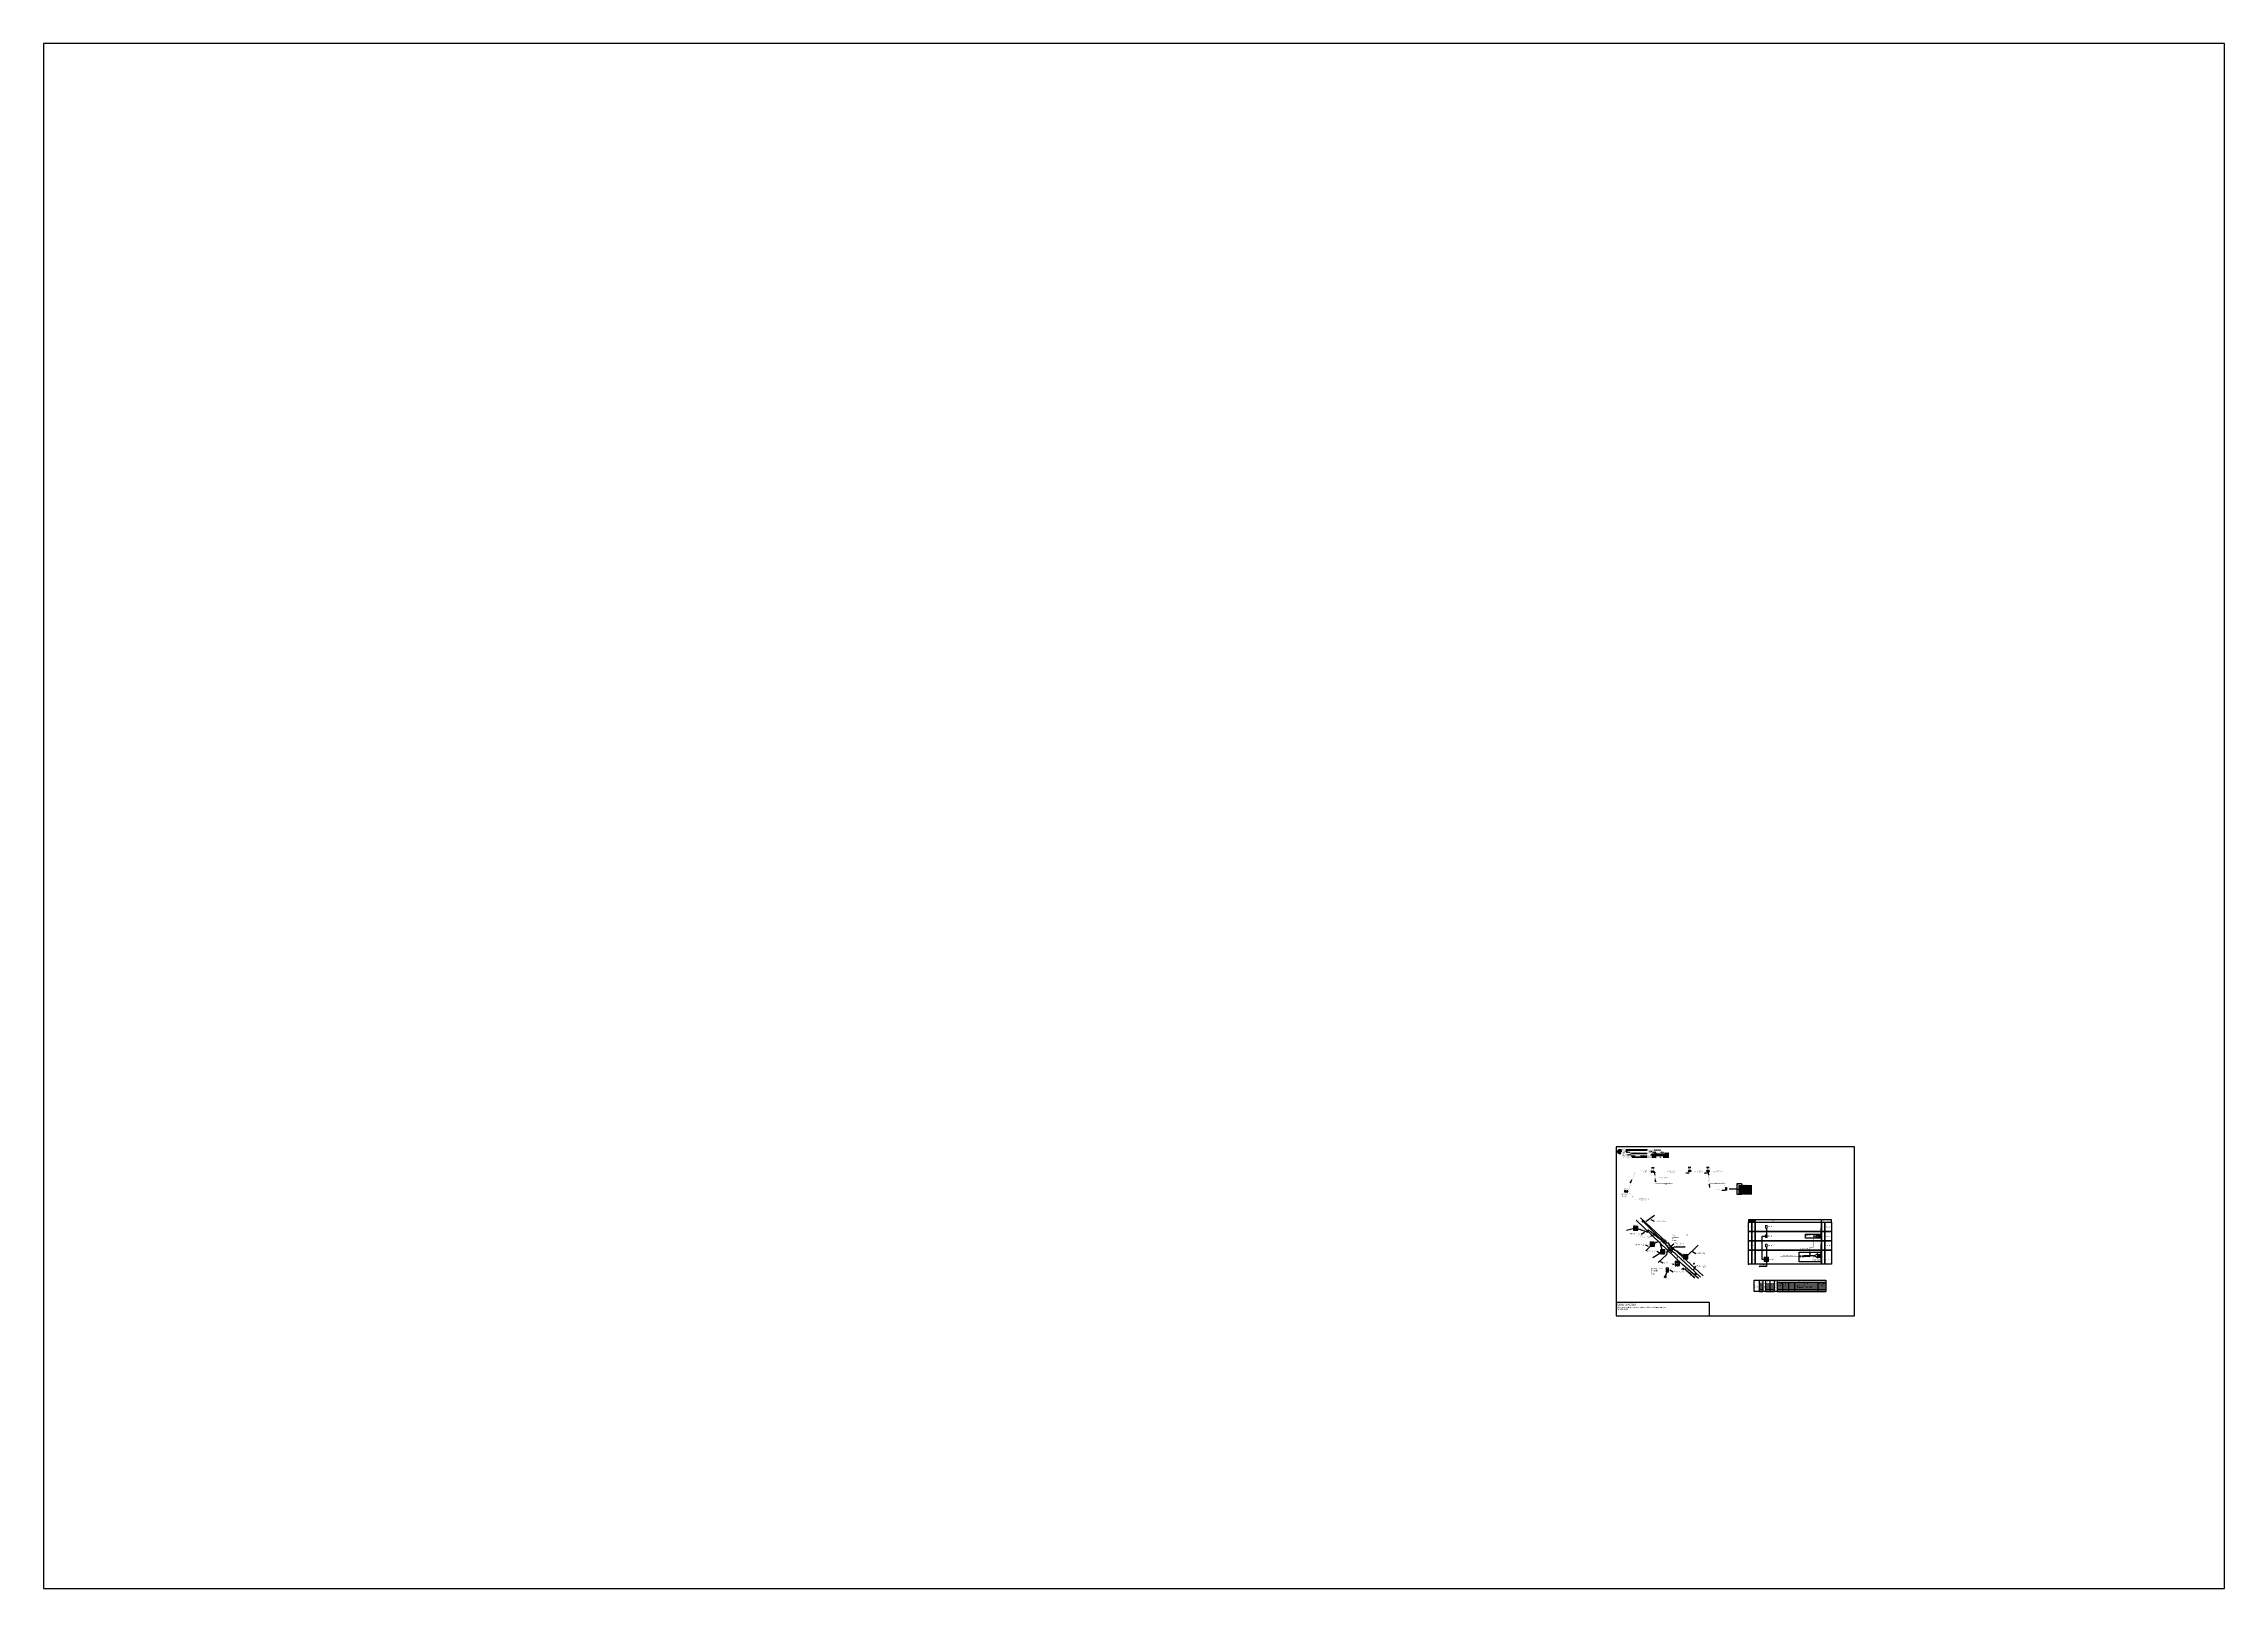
# Paper-space layout 'CDOI-20007' of a CAD drawing. Extents: x 0 to 839, y 0 to 594.
# The model-space entities are those that its viewports show. They can reach past a viewport. Long polylines and large blocks are cut down to what shows.
import ezdxf
from ezdxf.enums import TextEntityAlignment as Align

# ---------------------------------------------------------------- set-up
doc = ezdxf.new("R2010")
doc.units = 0
for name, color, linetype in [('10.1-Caixas Subterrâneas', 5, 'Continuous'), ('20.4-CEOS', 1, 'Continuous'), ('20.5-CEO', 1, 'Continuous'), ('CAP a instalar', 1, 'Continuous'), ('celulas gpon', 7, 'Continuous'), ('CORDOALHA BLOCO NOVO', 7, 'Continuous'), ('DUVIDAS', 252, 'Continuous'), ('label_cabos', 7, 'Continuous'), ('Legenda', 1, 'Continuous'), ('MUB', 252, 'Continuous'), ('Postes Existentes NA', 1, 'Continuous'), ('Seta indicação do cabo', 7, 'Continuous'), ('Subida Lateral', 5, 'Continuous'), ('Surveys Casinhas', 7, 'Continuous'), ('surveys legendas', 7, 'Continuous'), ('UNIFILAR', 7, 'Continuous')]:
    doc.layers.add(name, color=color, linetype=linetype)
for name, color, linetype, lineweight in [("20.0-LEGENDA DOS CDO'S", 1, 'Continuous', 0), ('20.1-CDO_INTERIOR', 1, 'Continuous', 0), ('20.2-CDO_POSTE', 1, 'Continuous', 5), ('20.6-CORDOALHA_SUPORTE', 7, 'Continuous', 25), ('40.1-ETIQUETAS', 1, 'Continuous', 20), ('CORDOALHA_SUPORTE', 7, 'Continuous', 25)]:
    doc.layers.add(name, color=color, linetype=linetype, lineweight=lineweight)
doc.layers.add('EXTRA', color=50, linetype='Continuous', plot=False)
doc.styles.add('ARIAL', font='arial.ttf')
doc.styles.add('DIGICADE', font='arial.ttf')
doc.styles.add('ROMANS', font='romans')
doc.styles.add('siredit', font='verdana.ttf')
doc.styles.get("Standard").update_dxf_attribs({"font": 'arial.ttf'})
doc.styles.add('WMF-Calibri0', font='calibri.ttf')
doc.styles.add('WMF-Calibri1', font='calibrib.ttf')
doc.linetypes.add('FENCELINE1', pattern='A,0.25,-0.1,[133,ltypeshp.shx,S=0.1,R=0,X=-0.1,Y=0],-0.1,1', length=1.45)
doc.dimstyles.new('CC', dxfattribs={"dimtxt": 1, "dimasz": 2, "dimexe": 0.18, "dimexo": 0.0625, "dimgap": 0.09, "dimtad": 0, "dimdec": 0, "dimrnd": 1, "dimzin": 0, "dimdsep": 46, "dimtxsty": 'siredit', "dimblk": 'NONE', "dimcen": 0, "dimse1": 1, "dimse2": 1, "dimsd1": 1, "dimsd2": 1, "dimclrt": 7, "dimadec": 0, "dimazin": 0, "dimtfac": 1, "dimtdec": 0, "dimtofl": 0, "dimtmove": 0, "dimatfit": 3, "dimfxl": 0, "dimtolj": 1, "dimtzin": 0, "dimarcsym": 0})
doc.dimstyles.get("Standard").update_dxf_attribs({"dimtxt": 0.18, "dimasz": 0.18, "dimexe": 0.18, "dimexo": 0.0625, "dimgap": 0.09, "dimtad": 0, "dimtih": 1, "dimtoh": 1, "dimdec": 4, "dimzin": 0, "dimdsep": 46, "dimtxsty": 'Standard', "dimcen": 0.09, "dimadec": 0, "dimazin": 0, "dimtfac": 1, "dimtdec": 4, "dimtofl": 0, "dimtmove": 0, "dimatfit": 3, "dimfxl": 0, "dimtolj": 1, "dimtzin": 0, "dimarcsym": 0})

# ---------------------------------------------------------------- blocks, each defined once
blk = doc.blocks.new('OI')
h = blk.add_hatch(color=40)
edge = h.paths.add_edge_path()
edge.add_spline(control_points=[(4.4, -0.7), (3.9, -1), (3.3, -1.5), (2.8, -2.6), (2.9, -3.5), (3.1, -4.3), (3.3, -4.9), (3.4, -5.4), (3.4, -5.9), (3.2, -6.4), (2.5, -6.6), (1.7, -6.6), (0.6, -6.7), (-0.6, -6.4), (-1.6, -6.1), (-2.8, -5.6), (-3.9, -4.8), (-4.9, -3.7), (-5.3, -2.6), (-5.6, -1.9), (-5.8, -1), (-5.7, 0.5), (-5.1, 2), (-4.1, 3), (-3.3, 3.6), (-2.4, 4.2), (-1.4, 4.4), (-0.6, 4.7), (0.8, 4.9), (2.2, 5), (3.8, 4.6), (4.7, 4.2), (5.4, 3.7), (5.8, 3), (6, 2.2), (6, 1.5), (5.7, 0.6), (5.3, 0.1), (4.9, -0.4), (4.5, -0.6), (4.4, -0.7)], knot_values=[0, 0, 0, 0, 1.60434, 2.417191, 3.427595, 4.282808, 4.776746, 5.304182, 5.888771, 6.258406, 6.858137, 7.79129, 8.986195, 10.124242, 11.187857, 12.242908, 13.953784, 15.414161, 16.515391, 17.349188, 17.675853, 19.552021, 21.515531, 22.568638, 23.63245, 24.621084, 25.782718, 26.745347, 27.142653, 29.870543, 31.004649, 31.921532, 32.709589, 33.801391, 34.042471, 35.192333, 35.971461, 36.628871, 37.254359, 37.836911, 37.836911, 37.836911, 37.836911], degree=3, periodic=0)
h.paths.add_polyline_path([(1.1, -0.9, -1), (0, -0.9, -1)], flags=16)
edge = h.paths.add_edge_path(flags=16)
edge.add_ellipse((0.6, -3.6), major_axis=(-0.02, 1.71), ratio=0.361305, start_angle=0, end_angle=360)
h.paths.add_polyline_path([(-0.4, -3.6, -1), (-3.8, -3.6, -1)], flags=16)
edge = h.paths.add_edge_path(flags=0)
edge.add_ellipse((-2.1, -3.6), major_axis=(0, 0.885), ratio=0.758294, start_angle=0, end_angle=360)
at = {"color": 40}
for centre, radius in [((-2.1, -3.6), 1.72), ((0.5, -0.9), 0.587)]:
    blk.add_circle(centre, radius, dxfattribs=at)
blk.add_ellipse((-2.1, -3.6), major_axis=(0, 0.885), ratio=0.758294, start_param=-3.141592653589792, end_param=3.141592653589792, dxfattribs=at)
blk.add_ellipse((0.6, -3.6), major_axis=(-0.02, 1.71), ratio=0.361305, dxfattribs=at)
at = {"color": 40, "start_tangent": (-0.800898, -0.598801), "end_tangent": (-0.800898, -0.598801)}
blk.add_spline([(4.4, -0.7), (3.2, -1.8), (2.9, -2.5), (2.9, -3.5), (3.1, -4.4), (3.3, -4.8), (3.4, -5.4), (3.4, -6), (3.2, -6.3), (2.7, -6.5), (1.7, -6.6), (0.5, -6.6), (-0.6, -6.4), (-1.6, -6.1), (-2.6, -5.7), (-3.9, -4.7), (-4.9, -3.6), (-5.4, -2.6), (-5.6, -1.8), (-5.7, -1.5), (-5.6, 0.4), (-4.8, 2.2), (-4.1, 3), (-3.3, 3.6), (-2.4, 4.1), (-1.3, 4.5), (-0.4, 4.7), (0, 4.8), (2.7, 4.8), (3.8, 4.5), (4.7, 4.2), (5.3, 3.7), (5.9, 2.7), (5.9, 2.5), (5.9, 1.3), (5.7, 0.6), (5.3, 0.1), (4.8, -0.4), (4.4, -0.7)], degree=3, dxfattribs=at)
blk = doc.blocks.new('CARIMBO')
at = {"color": 7, "lineweight": 0}
for points in [[(35.1, -20.1), (41.7, -20.1)], [(35.7, -16.8), (111.6, -16.8)], [(37.8, -23.1), (51.8, -23.1)], [(40.1, -32.5), (54.1, -32.5)], [(53, -29.5), (111.6, -29.5)], [(54.7, -35.5), (68.6, -35.5)], [(56.4, -26.4), (111.6, -26.4)], [(56.4, -39.1), (111.6, -39.1)], [(58.9, -42.3), (111.6, -42.3)], [(119.4, -20), (128.9, -20)], [(122.6, -32.7), (187.8, -32.7)], [(126.6, -29.5), (187.8, -29.5)], [(126.8, -36), (187.8, -36)], [(127.5, -39.1), (142.3, -39.1)], [(127.5, -42.3), (142.3, -42.3)], [(129.5, -23.1), (141.1, -23.1)], [(134.5, -16.3), (159.6, -16.3)], [(137.1, -26.4), (144, -26.4)], [(159.4, -23.1), (167.1, -23.1)], [(167.1, -39.1), (187.8, -39.1)], [(167.1, -42.3), (187.8, -42.3)], [(174.2, -26.4), (187.8, -26.4)]]:
    blk.add_lwpolyline(points, dxfattribs=at)
at = {"color": 7, "xscale": 1.213923925163967, "yscale": 1.213923925163967, "zscale": 1.213923925163967, "rotation": 0.1532896023949059}
blk.add_blockref('OI', (13.9, -20.2), dxfattribs=at)
at = {"color": 7, "lineweight": 0, "style": 'WMF-Calibri0'}
for s, height, p in [('RESPONSÁVEL PELO SURVEY:', 1.793, (23, -38.3)), ('ATENUAÇÃO TEÓRICA (dB):', 1.793, (23.3, -35.1)), ('PROJETO:', 1.79, (23.3, -16)), ('ESTAÇÃO:', 1.79, (23.3, -19.3)), ('Nº DA CDOI:', 1.793, (23.3, -22.4)), ('ENDEREÇO DA EDIFICAÇÃO :', 1.793, (23.3, -25.6)), ('NOME DO CONDOMÍNIO:', 1.793, (23.3, -28.7)), ('ID DO SURVEY:', 1.793, (23.3, -32)), ('RESPONSÁVEL PELO PROJETO:', 1.793, (23.3, -41.4)), ('CAPACIDADE:', 1.793, (113.9, -22.4)), ('CONTATO:', 1.79, (113.9, -28.7)), ('Caixa de Emenda:', 1.793, (114, -16)), ('NÚMERO DE PORTA:', 1.793, (113.9, -25.6)), ('EMAIL:', 1.79, (113.9, -32)), ('TELEFONE:', 1.79, (114.1, -35.1)), ('PISO:', 1.79, (114.1, -19.3)), ('EMPRESA:', 1.79, (114.1, -38.3)), ('EMPRESA:', 1.79, (114.1, -41.6)), ('IDENTIFICAÇÃO PREDIAL:', 1.793, (145, -25.6)), ("UM's:", 1.79, (152.2, -22.4)), ('TELEFONE:', 1.79, (153.7, -38.8)), ('TELEFONE:', 1.79, (153.7, -42.1))]:
    blk.add_text(s, height=height, dxfattribs=at).set_placement(p)
at = {"color": 7, "lineweight": 0, "flags": 8}
for tag, p, style in [('EST', (35.9, -19.4), 'WMF-Calibri1'), ('PROJ', (36.5, -16.1), 'WMF-Calibri1'), ('_ID_', (40.4, -31.9), 'WMF-Calibri0'), ('NOME_DO_COND.', (53.2, -29), 'WMF-Calibri0'), ('O_POTEN', (56.1, -34.7), 'WMF-Calibri0'), ('LOGRADOURO', (56.6, -25.9), 'WMF-Calibri0'), ('RES_SURVEY', (57.8, -38.2), 'WMF-Calibri0'), ('RES_PROJ', (60.3, -41.5), 'WMF-Calibri0'), ('PISO_PTR', (120.8, -19.4), 'WMF-Calibri0'), ('EMAIL', (123.3, -32.1), 'WMF-Calibri0'), ('NOME_DO_CONTATO', (127.3, -28.9), 'WMF-Calibri0'), ('TELEFONE', (127.5, -35.4), 'WMF-Calibri0'), ('EMP_RESP_SURVEY', (128.2, -38.5), 'WMF-Calibri0'), ('EMP_RESP_PROJ', (128.2, -41.7), 'WMF-Calibri0'), ('CAPAC.', (130.7, -22.5), 'WMF-Calibri0'), ('CEOS-XX', (135.9, -15.5), 'WMF-Calibri0'), ('N°', (138.8, -25.8), 'WMF-Calibri0'), ("UC'S", (160.8, -22.5), 'WMF-Calibri0'), ('CONT_RESP_SURVEY', (167.8, -38.5), 'WMF-Calibri0'), ('CONT_RESP_PROJ', (167.8, -41.7), 'WMF-Calibri0'), ('N°PREDIO', (174.9, -25.8), 'WMF-Calibri0')]:
    blk.add_attdef(tag, p, '', height=1.79, dxfattribs=dict(at, style=style))
at = {"color": 7, "lineweight": 0, "style": 'WMF-Calibri1', "flags": 8}
blk.add_attdef("N° CDO'S", text='', height=1.79, dxfattribs=at).set_placement((44.8, -22.7), align=Align.CENTER)
blk = doc.blocks.new('SPLT_1-8_SC-APC')
at = {"color": 1, "lineweight": 0}
blk.add_lwpolyline([(-17, -7.5), (-19.3, -7.5)], dxfattribs=at)
at = {"color": 1}
blk.add_lwpolyline([(-7.4, -2.1), (-17, -7.5), (-7.4, -13), (-7.4, -2.1)], dxfattribs=at)
at = {"color": 3, "lineweight": 0}
for points in [[(-3, -3.5), (-7.4, -3.5)], [(-7.4, -4.7), (-3, -4.7)], [(-7.4, -5.8), (-3, -5.8)], [(-7.4, -7), (-3, -7)], [(-7.4, -8.1), (-3, -8.1)], [(-7.4, -9.3), (-3, -9.3)], [(-7.4, -10.4), (-3, -10.4)], [(-7.4, -11.6), (-3, -11.6)], [(-2.4, -3), (-2.4, -4)], [(-2.4, -3), (0, -3)], [(-2.4, -4), (0, -4)], [(-2.4, -4.2), (-2.4, -5.2)], [(-2.4, -4.2), (0, -4.2)], [(-2.4, -5.2), (0, -5.2)], [(-2.4, -5.3), (-2.4, -6.3)], [(-2.4, -5.3), (0, -5.3)], [(-2.4, -6.3), (0, -6.3)], [(-2.4, -6.5), (-2.4, -7.5)], [(-2.4, -6.5), (0, -6.5)], [(-2.4, -7.5), (0, -7.5)], [(-2.4, -7.6), (-2.4, -8.6)], [(-2.4, -7.6), (0, -7.6)], [(-2.4, -8.6), (0, -8.6)], [(-2.4, -8.8), (-2.4, -9.8)], [(-2.4, -8.8), (0, -8.8)], [(-2.4, -9.8), (0, -9.8)], [(-2.4, -9.9), (-2.4, -10.9)], [(-2.4, -9.9), (0, -9.9)], [(-2.4, -10.9), (0, -10.9)], [(-2.4, -11.1), (-2.4, -12.1)], [(-2.4, -11.1), (0, -11.1)], [(-2.4, -12.1), (0, -12.1)]]:
    blk.add_lwpolyline(points, dxfattribs=at)
for points in [[(-3, -3.2), (-2.4, -3.2), (-2.4, -3.8), (-3, -3.8)], [(-3, -4.4), (-2.4, -4.4), (-2.4, -5), (-3, -5)], [(-3, -5.5), (-2.4, -5.5), (-2.4, -6.1), (-3, -6.1)], [(-3, -6.7), (-2.4, -6.7), (-2.4, -7.3), (-3, -7.3)], [(-3, -7.8), (-2.4, -7.8), (-2.4, -8.4), (-3, -8.4)], [(-3, -9), (-2.4, -9), (-2.4, -9.6), (-3, -9.6)], [(-3, -10.1), (-2.4, -10.1), (-2.4, -10.7), (-3, -10.7)], [(-3, -11.3), (-2.4, -11.3), (-2.4, -11.9), (-3, -11.9)]]:
    blk.add_lwpolyline(points, close=True, dxfattribs=at)
at = {"color": 1, "style": 'ARIAL'}
for s, height, p in [('1:8', 2, (-13.9, -8.4)), ('S1', 0.75, (-8.7, -3.8)), ('S2', 0.75, (-8.7, -5)), ('S3', 0.75, (-8.7, -6.2)), ('S4', 0.75, (-8.7, -7.4)), ('S5', 0.75, (-8.7, -8.6)), ('S6', 0.75, (-8.7, -9.7)), ('S7', 0.75, (-8.7, -10.8)), ('S8', 0.75, (-8.7, -11.9))]:
    blk.add_text(s, height=height, dxfattribs=at).set_placement(p)
blk = doc.blocks.new('ETIQUETA_RS5F')
at = {"layer": '40.1-ETIQUETAS', "color": 0, "style": 'siredit'}
blk.add_text('/', height=1.5, dxfattribs=at).set_placement((1.6, -2), align=Align.MIDDLE_RIGHT)
for tag, p in [('ETIQUETA_R_SECUNDARIA', (1.2, 2.1)), ('ETIQUETA_R_PRIMARIA', (1.2, 4.1)), ('F_ATIVAS/F_MORTAS', (1.1, -4.2))]:
    blk.add_attdef(tag, text='', height=1.5, dxfattribs=at).set_placement(p, align=Align.MIDDLE_CENTER)
for tag, p in [('TIPO_CABO', (-6.6, -2.1)), ('CAP_CABO', (0.4, -2.1))]:
    blk.add_attdef(tag, text='', height=1.5, dxfattribs=at).set_placement(p, align=Align.MIDDLE_RIGHT)
for tag, p in [('FUSÃO_1', (0.8, -8.4)), ('FUSÃO_2', (0.8, -10.6)), ('FUSÃO_3', (0.8, -12.9)), ('FUSÃO_4', (0.8, -15.1)), ('FUSÃO_5', (0.8, -17.2))]:
    blk.add_attdef(tag, text='', height=1.5, dxfattribs=at).set_placement(p, align=Align.CENTER)
blk.add_attdef('METROS', text='', height=1.5, dxfattribs=at).set_placement((2.1, -2), align=Align.MIDDLE_LEFT)
blk = doc.blocks.new('CEO_CT_DRT')
at = {"layer": '20.5-CEO', "color": 0}
for p, q in [((-1.6, 1.3), (1.8, 1.3)), ((1.8, -1.1), (-1.6, -1.1))]:
    blk.add_line(p, q, dxfattribs=at)
blk.add_lwpolyline([(-2.8, 1.5), (-2.8, -1.4)], dxfattribs=at)
for centre, start, end in [((-1.6, 0.1), 90, 270), ((1.8, 0.1), 270, 90)]:
    blk.add_arc(centre, 1.2, start, end, dxfattribs=at)
at = {"layer": '20.5-CEO', "color": 7, "style": 'siredit'}
for tag, p in [('CEO_Nº', (0.1, 5.6)), ('LOCAL', (0.1, 4.2)), ('SAP', (0.1, 3)), ('FIBRAS_RESERVA', (0.1, -1.9))]:
    blk.add_attdef(tag, text='', height=1.01, dxfattribs=at).set_placement(p, align=Align.TOP_CENTER)
blk = doc.blocks.new('_None')
blk = doc.blocks.new('CEOS_RP_CT_DRT')
at = {"layer": '20.4-CEOS', "color": 0}
for p, q in [((-4.5, 1.2), (-1.2, 1.2)), ((-1.2, -1.2), (-4.5, -1.2))]:
    blk.add_line(p, q, dxfattribs=at)
for points in [[(-5.7, -1.4), (-5.7, 1.4)], [(-3.8, 0), (-4.6, 0)], [(-2.5, 0.5), (-1.5, 0.5)], [(-2.5, -0.5), (-1.5, -0.5)]]:
    blk.add_lwpolyline(points, dxfattribs=at)
blk.add_lwpolyline([(-3.8, 0, 0, 1.47, 0), (-2.4, 0, 1.47, 1.47, 0)], format="xyseb", dxfattribs=at)
for centre, start, end in [((-4.5, 0), 90, 270), ((-1.2, 0), 270, 90)]:
    blk.add_arc(centre, 1.19, start, end, dxfattribs=at)
at = {"layer": '20.4-CEOS', "color": 7, "style": 'siredit'}
for tag, p in [('Nº_DA_CEOS', (-2.9, 5.6)), ('LOCAL', (-2.9, 4.2)), ('SAP', (-2.9, 2.8)), ('RACIO_SPLITAGEM', (-2.9, -1.9)), ('FIBRAS_SPLITTER', (-2.9, -3.6)), ('RESERVA_FINAIS', (-2.9, -6.4)), ('FIBRAS_TOP_C', (-2.9, -5.1))]:
    blk.add_attdef(tag, text='', height=1.01, dxfattribs=at).set_placement(p, align=Align.TOP_CENTER)
blk = doc.blocks.new('CDOE-TEXTO PADRÃO')
at = {"layer": "20.0-LEGENDA DOS CDO'S", "color": 0, "style": 'ARIAL'}
for tag, p in [('CDO_N', (0.5, 7.4)), ('CORDOALHA', (0.5, 4.3)), ('SAP', (0.5, 1.7)), ('SPLITER_1', (0.6, -0.9)), ('SPLITER_2', (0.6, -3.5)), ('(XX-XX_F)S', (0.5, -8.3)), ('(XX-XX_L)S', (0.5, -10.8)), ('UMS', (0.5, -13.1))]:
    blk.add_attdef(tag, p, '', height=1.7, rotation=0.11799, dxfattribs=at)
blk.add_attdef('FIBRAS_UTILIZADAS', text='', height=1.7, rotation=0.11799, dxfattribs=at).set_placement((19.8, 7.4), align=Align.CENTER)
blk = doc.blocks.new('*X58')
at = {"color": 0, "linetype": 'Continuous'}
for p, q in [((-1.25, 0.34099), (-0.49099, 1.1)), ((-1.25, 0.517767), (-0.667767, 1.1)), ((-1.25, 0.694544), (-0.844544, 1.1)), ((-1.25, 0.87132), (-1.02132, 1.1)), ((-1.25, 1.048097), (-1.198097, 1.1)), ((-1.25, 0.164214), (-0.8035, 0.610714)), ((-1.25, -0.012563), (-0.8035, 0.433937)), ((-1.25, -0.18934), (-0.8035, 0.25716)), ((-1.25, -0.366117), (-0.8035, 0.080383)), ((-0.789214, 0.625), (-0.314214, 1.1)), ((-0.612437, 0.625), (-0.137437, 1.1)), ((-0.43566, 0.625), (0.03934, 1.1)), ((-0.258883, 0.625), (0.216117, 1.1)), ((-0.082107, 0.625), (0.392893, 1.1)), ((0.09467, 0.625), (0.56967, 1.1)), ((0.271447, 0.625), (0.746447, 1.1)), ((0.448223, 0.625), (0.923223, 1.1)), ((0.625, 0.625), (1.1, 1.1)), ((0.801777, 0.625), (1.25, 1.073223)), ((0.8035, 0.449947), (1.25, 0.896447)), ((0.8035, 0.27317), (1.25, 0.71967)), ((0.8035, 0.096393), (1.25, 0.542893)), ((0.8035, -0.080383), (1.25, 0.366117)), ((0.8035, -0.25716), (1.25, 0.18934)), ((0.8035, -0.433937), (1.25, 0.012563)), ((-1.25, -0.542893), (-0.8035, -0.096393)), ((-1.25, -0.71967), (-0.8035, -0.27317)), ((-1.25, -0.896447), (-0.8035, -0.449947)), ((-1.25, -1.073223), (-0.801777, -0.625)), ((-1.1, -1.1), (-0.625, -0.625)), ((-0.923223, -1.1), (-0.448223, -0.625)), ((-0.746447, -1.1), (-0.271447, -0.625)), ((-0.56967, -1.1), (-0.09467, -0.625)), ((-0.392893, -1.1), (0.082107, -0.625)), ((-0.216117, -1.1), (0.258883, -0.625)), ((-0.03934, -1.1), (0.43566, -0.625)), ((0.137437, -1.1), (0.612437, -0.625)), ((0.314214, -1.1), (0.789214, -0.625)), ((0.49099, -1.1), (1.25, -0.34099)), ((0.667767, -1.1), (1.25, -0.517767)), ((0.8035, -0.610714), (1.25, -0.164214)), ((0.844544, -1.1), (1.25, -0.694544)), ((1.02132, -1.1), (1.25, -0.87132)), ((1.198097, -1.1), (1.25, -1.048097))]:
    blk.add_line(p, q, dxfattribs=at)
blk = doc.blocks.new('MANHOLE_MQ')
at = {"color": 0, "linetype": 'Continuous'}
for p, q in [((0.0000062, 0.0000057), (-0.0000063, 0.0000057)), ((-0.0000063, 0.0000057), (-0.0000063, -0.0000053)), ((-0.000004, 0.0000033), (0.000004, 0.0000033)), ((-0.000004, -0.0000029), (-0.000004, 0.0000033)), ((0.000004, 0.0000033), (0.000004, -0.0000029)), ((0.0000062, -0.0000053), (0.0000062, 0.0000057)), ((-0.0000063, -0.0000053), (0.0000062, -0.0000053)), ((0.000004, -0.0000029), (-0.000004, -0.0000029)), ((0.000004, -0.0000029), (0.000004, -0.0000029))]:
    blk.add_line(p, q, dxfattribs=at)
at = {"color": 0, "linetype": 'Continuous', "xscale": 5e-06, "yscale": 5e-06, "zscale": 1e-05}
blk.add_blockref('*X58', (0, 0.0000002), dxfattribs=at)
blk = doc.blocks.new('*U66')
at = {"color": 0}
blk.add_line((2.1, -0.6), (-2.1, -0.7), dxfattribs=at)
for centre, radius in [((0, 0.4), 0.733), ((0, -1), 0.393)]:
    blk.add_circle(centre, radius, dxfattribs=at)
blk.add_arc((0, -0.6), 2.12, 1.3782, 181.3782, dxfattribs=at)
blk = doc.blocks.new('Inst CDOE-8 CAIXA DIST OPT CDOE 48F_8D C_SPL OPTAP')
at = {"layer": "20.0-LEGENDA DOS CDO'S", "color": 0, "style": 'ARIAL'}
for tag, p, height in [('1:XX', (0, 1.7), 0.8), ('FID', (0.1, 5.2), 0.8), ('CORDOALHA', (0.1, 4), 0.8), ('SAP', (0.1, 3), 0.8), ('UMS', (0.1, 0.2), 1), ('FIBRAS_UTILIZADAS', (2.4, 5.3), 0.8)]:
    blk.add_attdef(tag, p, '', height=height, rotation=0.118, dxfattribs=at)
at = {"layer": "20.0-LEGENDA DOS CDO'S", "color": 0}
for tag, p, style, flags in [('ID_ATIVIDADE', (0.1, 6.5), 'ARIAL', 3), ('FATOR', (7.9, 6.5), 'ARIAL', 1), ('QTDE', (0.2, -1), 'DIGICADE', 3)]:
    blk.add_attdef(tag, p, '', height=0.8, rotation=0.118, dxfattribs=dict(at, style=style, flags=flags))
blk = doc.blocks.new('LEGENDA DOS CABOS')
at = {"layer": 'EXTRA', "color": 0, "style": 'siredit'}
for tag, p in [('ID', (4.6, 1)), ('XX', (9, 1))]:
    blk.add_attdef(tag, text='', height=0.48, rotation=359.69, dxfattribs=at).set_placement(p, align=Align.MIDDLE_CENTER)
at = {"layer": 'Legenda', "color": 0, "style": 'siredit'}
for tag, p in [('TIPO_CABO', (1.3, 0)), ('CABO', (4.7, -0.1)), ('/', (6.8, -0.1)), ('METROS', (10, -0.1))]:
    blk.add_attdef(tag, text='', height=0.8, rotation=359.69, dxfattribs=at).set_placement(p, align=Align.MIDDLE_CENTER)
blk = doc.blocks.new('Inst CB AS CFOA-SM-AS-80-TS-36')
at = {"layer": 'label_cabos', "color": 0, "style": 'siredit'}
for tag, flags, p in [('ID_ATIVIDADE', 3, (1.3, 2.7)), ('FATOR', 1, (11.6, 2.6))]:
    blk.add_attdef(tag, text='', height=1, rotation=359.69, dxfattribs=dict(at, flags=flags)).set_placement(p, align=Align.MIDDLE_CENTER)
for tag, p in [('DESTINO_CABO', (3.1, 1.3)), ('TIPO_CABO', (1.8, 0)), ('CABO', (4.7, -0.1)), ('/', (7.7, -0.1)), ('LANCE', (10.8, 0)), ('TIPO_CABO', (13.1, 1.2)), ('UND', (16, 0)), ('FID', (13.1, -1.4))]:
    blk.add_attdef(tag, text='', height=1, rotation=359.69, dxfattribs=at).set_placement(p, align=Align.MIDDLE_CENTER)
blk.add_attdef('QTDE', (12.4, -0.5), '', height=1, rotation=359.69, dxfattribs=at)
blk = doc.blocks.new('Inst CB ESP CFOA-SM-AS-80-TS-36')
at = {"layer": 'label_cabos', "color": 0, "style": 'siredit'}
for tag, flags, p in [('ID_ATIVIDADE', 3, (1.3, 2.7)), ('FATOR', 1, (11.6, 2.6))]:
    blk.add_attdef(tag, text='', height=1, rotation=359.69, dxfattribs=dict(at, flags=flags)).set_placement(p, align=Align.MIDDLE_CENTER)
for tag, p in [('DESTINO_CABO', (3.1, 1.3)), ('TIPO_CABO', (1.8, 0)), ('CABO', (4.7, -0.1)), ('/', (7.7, -0.1)), ('LANCE', (10.8, 0)), ('TIPO_CABO', (13.1, 1.2)), ('UND', (16, 0)), ('FID', (13.1, -1.4))]:
    blk.add_attdef(tag, text='', height=1, rotation=359.69, dxfattribs=at).set_placement(p, align=Align.MIDDLE_CENTER)
blk.add_attdef('QTDE', (12.4, -0.5), '', height=1, rotation=359.69, dxfattribs=at)
blk = doc.blocks.new('Inst CORD BENZINAL 4.55MM 3F (sem recursos)')
at = {"layer": '20.6-CORDOALHA_SUPORTE', "color": 0, "lineweight": 0, "style": 'ROMANS'}
for tag, p, flags in [('FATOR', (-5.2, -4.4), 3), ('ID_ATIVIDADE', (-5.2, -6.7), 3), ('FID', (-5.2, -8.9), 1)]:
    blk.add_attdef(tag, p, '', height=1, dxfattribs=dict(at, flags=flags))
blk.add_attdef('LANCE', text='', height=1, dxfattribs=at).set_placement((-0.5, -2.2), align=Align.RIGHT)
at = {"layer": '20.6-CORDOALHA_SUPORTE', "color": 0, "style": 'siredit'}
blk.add_attdef('QTDE', (-0.5, -2.2), '', height=1, rotation=359.69, dxfattribs=at)
blk = doc.blocks.new('Inst CB DT OCUP CFOA-SM-ASU-120-S-12')
at = {"layer": 'label_cabos', "color": 0, "style": 'siredit'}
for tag, flags, p in [('ID_ATIVIDADE', 3, (1.3, 2.7)), ('FATOR', 1, (11.6, 2.6))]:
    blk.add_attdef(tag, text='', height=1, rotation=359.69, dxfattribs=dict(at, flags=flags)).set_placement(p, align=Align.MIDDLE_CENTER)
for tag, p in [('TIPO_CABO', (1.3, 0)), ('DESTINO_CABO', (3.1, 1.3)), ('CABO', (4.7, -0.1)), ('/', (7.7, -0.1)), ('LANCE', (10.9, 0)), ('TIPO_CABO', (13.1, 1.2)), ('UND', (16, 0)), ('FID', (13.1, -1.4))]:
    blk.add_attdef(tag, text='', height=1, rotation=359.69, dxfattribs=at).set_placement(p, align=Align.MIDDLE_CENTER)
blk.add_attdef('QTDE', (12.4, -0.5), '', height=1, rotation=359.69, dxfattribs=at)
blk = doc.blocks.new('Inst CB AS CFOA-SM-AS-120-S-12 A')
at = {"layer": 'label_cabos', "color": 0, "style": 'siredit'}
for tag, flags, p in [('ID_ATIVIDADE', 3, (1.3, 2.7)), ('FATOR', 1, (11.6, 2.6))]:
    blk.add_attdef(tag, text='', height=1, rotation=359.69, dxfattribs=dict(at, flags=flags)).set_placement(p, align=Align.MIDDLE_CENTER)
for tag, p in [('TIPO_CABO', (1.3, 0)), ('DESTINO_CABO', (3.1, 1.3)), ('CABO', (4.7, -0.1)), ('/', (7.7, -0.1)), ('LANCE', (10.8, 0)), ('TIPO_CABO', (13.1, 1.2)), ('UND', (16, 0)), ('FID', (13.1, -1.4))]:
    blk.add_attdef(tag, text='', height=1, rotation=359.69, dxfattribs=at).set_placement(p, align=Align.MIDDLE_CENTER)
blk.add_attdef('QTDE', (12.4, -0.5), '', height=1, rotation=359.69, dxfattribs=at)
blk = doc.blocks.new('SETA 2')
at = {"layer": 'Seta indicação do cabo'}
h = blk.add_hatch(color=256, dxfattribs=at)
h.dxf.hatch_style = 1
h.paths.add_polyline_path([(349, 271.6, 1), (348.8, 271.6, 1)])
blk.add_circle((348.9, 271.6), 0.0626, dxfattribs=at)
blk.add_leader([(350.3, 271.6), (349, 271.6)], dimstyle='CC', override={"dimasz": 0.3}, dxfattribs=at)

msp = doc.modelspace()

# ---------------------------------------------------------------- hatches: boundary and pattern name
h = msp.add_hatch()
h.set_pattern_fill('ANSI31', color=1, style=0)
h.set_pattern_definition([(45, (-656.0687, -22.44), (-2.245064, 2.245064), [])])
h.paths.add_polyline_path([(442.1, 989.6), (435.5, 989.6), (435.5, 981), (442.1, 981)])
h.paths.add_polyline_path([(443.6, 984), (458.8, 984), (458.8, 987.5), (443.6, 987.5)], flags=9)
h = msp.add_hatch(color=3)
h.dxf.hatch_style = 1
edge = h.paths.add_edge_path()
edge.add_arc((610.1, 985), 0.256, 0, 360)
h = msp.add_hatch()
h.set_pattern_fill('ANSI31', color=1, scale=0.6)
h.set_pattern_definition([(45, (-191.2924, 3582.7885), (-1.3470384, 1.3470384), [])])
h.paths.add_polyline_path([(446.7, 911.5), (430.9, 911.5), (430.9, 895.7), (446.7, 895.7)])
h.paths.add_polyline_path([(435.6, 902.4), (442.4, 902.4), (442.4, 905.8), (435.6, 905.8)], flags=24)
h = msp.add_hatch(color=3)
h.dxf.hatch_style = 1
edge = h.paths.add_edge_path()
edge.add_arc((570.5, 915.8), 0.32, 0, 360)
h = msp.add_hatch(color=3)
h.dxf.hatch_style = 1
edge = h.paths.add_edge_path()
edge.add_arc((570.5, 913.9), 0.32, 0, 360)
h = msp.add_hatch(color=3)
h.dxf.hatch_style = 1
edge = h.paths.add_edge_path()
edge.add_arc((604.3, 915.8), 0.339, 0, 360)

# ---------------------------------------------------------------- linework, layer by layer
at = {"color": 7}
for p, q in [((426.6, 831.2), (426.6, 791.1)), ((451.3, 831.2), (451.3, 791.1)), ((466.2, 831.2), (466.2, 791.1)), ((476.9, 831.2), (476.9, 791.1)), ((495.8, 823.9), (495.8, 791.1)), ((516.6, 823.9), (516.6, 791.1)), ((537.4, 823.9), (537.4, 791.1)), ((619.8, 823.9), (619.8, 791.1))]:
    msp.add_line(p, q, dxfattribs=at)
msp.add_lwpolyline([(-89.3, 705), (749.2, 705), (749.2, 1299), (-89.3, 1299), (-89.3, 705)])
at = {"color": 7, "lineweight": 0}
for points in [[(-55.7, 1290), (20.3, 1290)], [(-4, 1268.3), (20.1, 1268.3)]]:
    msp.add_lwpolyline(points, dxfattribs=at)
at = {"color": 7}
for points in [[(335.6, 1170.5), (351.8, 1170.5), (351.8, 1132), (335.6, 1132)], [(376.3, 1038.5), (399.4, 1038.5), (399.4, 1042.6), (376.3, 1042.6)], [(376.3, 1034.4), (399.4, 1034.4), (399.4, 1038.5), (376.3, 1038.5)], [(376.3, 1034.4), (387.8, 1034.4), (387.8, 1001.7), (376.3, 1001.7)], [(376.3, 1001.7), (387.8, 1001.7), (387.8, 968.9), (376.3, 968.9)], [(387.8, 1034.4), (399.4, 1034.4), (399.4, 1001.7), (387.8, 1001.7)], [(387.8, 1001.7), (399.4, 1001.7), (399.4, 968.9), (387.8, 968.9)], [(399.4, 1034.4), (633, 1034.4), (633, 1001.7), (399.4, 1001.7)], [(399.4, 1001.7), (633, 1001.7), (633, 968.9), (399.4, 968.9)], [(633, 1034.4), (644.6, 1034.4), (644.6, 1001.7), (633, 1001.7)], [(633, 1001.7), (644.6, 1001.7), (644.6, 968.9), (633, 968.9)], [(644.6, 1034.4), (667.7, 1034.4), (667.7, 1001.7), (644.6, 1001.7)], [(644.6, 1001.7), (667.7, 1001.7), (667.7, 968.9), (644.6, 968.9)], [(376.3, 968.9), (387.8, 968.9), (387.8, 936.4), (376.3, 936.4)], [(376.3, 936.4), (387.8, 936.4), (387.8, 887.3), (376.3, 887.3)], [(387.8, 968.9), (399.4, 968.9), (399.4, 936.4), (387.8, 936.4)], [(387.8, 936.4), (399.4, 936.4), (399.4, 887.3), (387.8, 887.3)], [(399.4, 968.9), (633, 968.9), (633, 936.4), (399.4, 936.4)], [(399.4, 936.4), (633, 936.4), (633, 887.3), (399.4, 887.3)], [(633, 968.9), (644.6, 968.9), (644.6, 936.4), (633, 936.4)], [(633, 936.4), (644.6, 936.4), (644.6, 887.3), (633, 887.3)], [(644.6, 968.9), (667.7, 968.9), (667.7, 936.4), (644.6, 936.4)], [(644.6, 936.4), (667.7, 936.4), (667.7, 887.3), (644.6, 887.3)], [(395.9, 831.2), (647.6, 831.2), (647.6, 791.1), (395.9, 791.1)]]:
    msp.add_lwpolyline(points, close=True, dxfattribs=at)
for points in [[(387.8, 1034.4), (387.8, 1038.5)], [(399.4, 1034.4), (667.8, 1034.4), (667.8, 1042.6), (399.4, 1042.6), (399.4, 1042.6), (399.4, 1038.5)], [(633, 1034.4), (633, 1042.6)], [(413.6, 831.2), (413.6, 791.1)], [(413.6, 817.4), (426.6, 817.4)], [(413.6, 810.8), (426.6, 810.8)], [(413.6, 804.2), (426.6, 804.2)], [(413.6, 797.7), (426.6, 797.7)], [(413.6, 791.1), (426.6, 791.1)], [(413.6, 791.1), (426.6, 791.1)], [(437.3, 791.1), (437.3, 831.2)], [(437.3, 817.4), (466.2, 817.4)], [(437.3, 810.8), (466.2, 810.8)], [(437.3, 804.2), (466.2, 804.2)], [(437.3, 797.7), (466.2, 797.7)], [(437.3, 791.1), (466.2, 791.1)], [(437.3, 791.1), (466.2, 791.1)], [(476.9, 823.9), (647.6, 823.9)], [(476.9, 817.4), (647.6, 817.4)], [(476.9, 810.8), (537.4, 810.8)], [(476.9, 804.2), (647.6, 804.2)], [(476.9, 797.7), (647.6, 797.7)], [(476.9, 791.1), (647.6, 791.1)], [(476.9, 791.1), (647.6, 791.1)], [(537.4, 810.8), (619.8, 810.8)], [(619.8, 810.8), (647.6, 810.8)], [(-89.2, 753.8), (237.7, 753.8)], [(237.7, 753.8), (237.7, 705)]]:
    msp.add_lwpolyline(points, dxfattribs=at)
at = {"color": 0, "lineweight": 0}
for points in [[(435.5, 1022.4), (442.1, 1022.4), (442.1, 1013.7), (435.5, 1013.7)], [(435.5, 957), (442.1, 957), (442.1, 948.3), (435.5, 948.3)]]:
    msp.add_lwpolyline(points, close=True, dxfattribs=at)
at = {"color": 3}
for points in [[(438.8, 1013.7), (438.8, 989.6)], [(633, 977.5), (631.1, 977.5), (631.1, 983.2), (629.5, 984.7), (631.1, 986.2), (631.1, 1015), (633, 1015)], [(430.9, 903.6), (424.4, 903.6), (424.4, 985.3), (435.5, 985.3)], [(438.8, 948.3), (438.8, 911.5)], [(633, 908.7), (631.4, 908.7), (631.4, 914.4), (629.8, 915.9), (631.4, 917.4), (631.4, 956.8), (633, 956.8)], [(438.8, 895.7), (438.8, 879.2), (413.3, 879.2), (416.6, 881.6), (416.6, 877.8)], [(556.6, 915.8), (559.5, 915.8)], [(562.9, 915.8), (570.5, 915.8), (570.5, 915.8)]]:
    msp.add_lwpolyline(points, dxfattribs=at)
at = {"color": 1, "lineweight": 0}
for points in [[(435.5, 989.6), (442.1, 989.6), (442.1, 981), (435.5, 981)], [(430.9, 911.5), (446.7, 911.5), (446.7, 895.7), (430.9, 895.7)]]:
    msp.add_lwpolyline(points, close=True, dxfattribs=at)
at = {"color": 1}
for points in [[(553.8, 929.2), (630, 929.2), (630, 895.5), (553.8, 895.5)], [(576.3, 992.4), (629.4, 992.4), (629.4, 978.1), (576.3, 978.1)]]:
    msp.add_lwpolyline(points, close=True, dxfattribs=at)
at = {"color": 5}
for points in [[(591.8, 923), (591.8, 913.9), (570.5, 913.9)], [(589.7, 926.6), (593.8, 926.6)], [(591.8, 926.6), (591.8, 925.1)], [(610.1, 985), (602.8, 985)], [(604.3, 915.8), (570.5, 915.8)]]:
    msp.add_lwpolyline(points, dxfattribs=at)
at = {"color": 5, "const_width": 1.1}
msp.add_lwpolyline([(591.8, 926.6), (591.8, 945.9), (602.8, 945.9), (602.8, 985)], dxfattribs=at)
at = {"color": 1}
for points in [[(620, 923), (607.3, 915.8), (620, 908.6), (620, 923)], [(556.6, 912.3), (556.6, 916.9)]]:
    msp.add_lwpolyline(points, dxfattribs=at)
at = {"color": 3, "lineweight": 0}
for points in [[(625.8, 921.1), (620, 921.1)], [(626.6, 921.8), (626.6, 920.5)], [(626.6, 921.8), (629.8, 921.8)], [(626.6, 920.5), (629.8, 920.5)], [(626.6, 920.2), (626.6, 918.9)], [(626.6, 920.2), (629.8, 920.2)], [(620, 919.6), (625.8, 919.6)], [(620, 918.1), (625.8, 918.1)], [(620, 916.5), (625.8, 916.5)], [(620, 915), (625.8, 915)], [(620, 913.5), (625.8, 913.5)], [(620, 912), (625.8, 912)], [(620, 910.4), (625.8, 910.4)], [(626.6, 918.9), (629.8, 918.9)], [(626.6, 918.7), (626.6, 917.4)], [(626.6, 918.7), (629.8, 918.7)], [(626.6, 917.4), (629.8, 917.4)], [(626.6, 917.2), (626.6, 915.9)], [(626.6, 917.2), (629.8, 917.2)], [(626.6, 915.9), (629.8, 915.9)], [(626.6, 915.7), (626.6, 914.4)], [(626.6, 915.7), (629.8, 915.7)], [(626.6, 914.4), (629.8, 914.4)], [(626.6, 914.1), (626.6, 912.8)], [(626.6, 914.1), (629.8, 914.1)], [(626.6, 912.8), (629.8, 912.8)], [(626.6, 912.6), (626.6, 911.3)], [(626.6, 912.6), (629.8, 912.6)], [(626.6, 911.3), (629.8, 911.3)], [(626.6, 911.1), (626.6, 909.8)], [(626.6, 911.1), (629.8, 911.1)], [(626.6, 909.8), (629.8, 909.8)]]:
    msp.add_lwpolyline(points, dxfattribs=at)
for points in [[(625.8, 921.5), (626.6, 921.5), (626.6, 920.7), (625.8, 920.7)], [(625.8, 920), (626.6, 920), (626.6, 919.2), (625.8, 919.2)], [(625.8, 918.5), (626.6, 918.5), (626.6, 917.7), (625.8, 917.7)], [(625.8, 916.9), (626.6, 916.9), (626.6, 916.2), (625.8, 916.2)], [(625.8, 915.4), (626.6, 915.4), (626.6, 914.6), (625.8, 914.6)], [(625.8, 913.9), (626.6, 913.9), (626.6, 913.1), (625.8, 913.1)], [(625.8, 912.3), (626.6, 912.3), (626.6, 911.6), (625.8, 911.6)], [(625.8, 910.8), (626.6, 910.8), (626.6, 910.1), (625.8, 910.1)]]:
    msp.add_lwpolyline(points, close=True, dxfattribs=at)
at = {"color": 4, "elevation": 10270.2}
msp.add_lwpolyline([(90.9, 866.3), (83.4, 843.2)], dxfattribs=at)
at = {"color": 1, "const_width": 1.32}
msp.add_lwpolyline([(487.9, 914.7), (556.6, 914.7)], dxfattribs=at)
at = {"color": 2}
for points in [[(556.6, 913.9), (559.5, 913.9)], [(562.9, 913.9), (570.5, 913.9), (570.5, 913.9)]]:
    msp.add_lwpolyline(points, dxfattribs=at)
at = {"color": 1, "lineweight": 0}
msp.add_lwpolyline([(607.3, 915.8), (604.3, 915.8)], dxfattribs=at)
at = {"color": 3}
for centre, radius in [((610.1, 985), 0.256), ((570.5, 915.8), 0.32), ((570.5, 913.9), 0.32), ((604.3, 915.8), 0.339)]:
    msp.add_circle(centre, radius, dxfattribs=at)
at = {"color": 7}
for p in [(376.3, 1001.7), (376.3, 968.9), (376.3, 936.4), (376.3, 887.3)]:
    msp.add_point(p, dxfattribs=at)
msp.add_point((607.3, 915.8))
at = {"layer": '20.1-CDO_INTERIOR', "color": 1, "lineweight": 18}
msp.add_lwpolyline([(299.3, 1147.6), (299.3, 1157), (294.6, 1157), (294.6, 1147.6)], close=True, dxfattribs=at)
at = {"layer": '20.1-CDO_INTERIOR', "lineweight": 18, "elevation": 10270.2}
msp.add_lwpolyline([(86.8, 858.2), (86.8, 874.5), (94.9, 874.5), (94.9, 858.2)], close=True, dxfattribs=at)
at = {"layer": '20.1-CDO_INTERIOR', "color": 1, "lineweight": 18}
msp.add_circle((296.9, 1152.3), 1.5, dxfattribs=at)
at = {"layer": '20.1-CDO_INTERIOR', "lineweight": 18}
msp.add_circle((90.9, 866.3, 10270.2), 2.6, dxfattribs=at)
at = {"layer": '20.1-CDO_INTERIOR', "color": 1, "lineweight": 18}
msp.add_arc((294.6, 1152.3), 4.68, 270, 90, dxfattribs=at)
at = {"layer": '20.1-CDO_INTERIOR', "lineweight": 18}
msp.add_arc((94.9, 866.3, 10270.2), 8.12, 90.05309, 270.05309, dxfattribs=at)
at = {"layer": '20.5-CEO', "color": 5}
for p, q in [((78.5, 961.3, 10270.2), (74.7, 964.7, 10270.2)), ((77.1, 967.4, 10270.2), (80.9, 964, 10270.2))]:
    msp.add_line(p, q, dxfattribs=at)
at = {"layer": '20.5-CEO', "color": 5, "elevation": 10270.2}
msp.add_lwpolyline([(79.6, 959.8), (82.5, 963.1)], dxfattribs=at)
at = {"layer": '20.5-CEO', "color": 5}
for centre, start, end in [((75.9, 966.1, 10270.2), 48.14289, 228.14289), ((79.7, 962.7, 10270.2), 228.14289, 48.14289)]:
    msp.add_arc(centre, 1.81, start, end, dxfattribs=at)
at = {"layer": 'CAP a instalar', "color": 7, "ltscale": 30, "const_width": 0.362}
for points in [[(-22.1, 1113.9), (-47.9, 1142.8), (-22.1, 1212)], [(-22.1, 1212), (34, 1211.9)], [(109, 1169.2), (48.6, 1169.2), (44.2, 1212.1)], [(98.8, 1189), (49.1, 1189), (44.2, 1212.1)], [(44.2, 1211.9), (100.8, 1211.9)], [(100.8, 1211.9), (168.9, 1211.9)], [(-47.9, 1142.8), (-47.9, 1142.8)], [(-22.1, 1113.9), (34, 1113.9)]]:
    msp.add_lwpolyline(points, dxfattribs=at)
at = {"layer": 'CAP a instalar', "color": 7, "ltscale": 30}
msp.add_lwpolyline([(168.9, 1211.9, 0.362, 0.362, 0), (225.1, 1211.9, 0.362, 0.362, 0), (292.2, 1211.9, 0.362, 0.362, 0)], format="xyseb", dxfattribs=at)
at = {"layer": 'CAP a instalar', "color": 8, "ltscale": 30, "const_width": 0.362}
msp.add_lwpolyline([(294.6, 1171.6), (240.7, 1171.6), (233.4, 1211.9)], dxfattribs=at)
at = {"layer": 'CAP a instalar', "color": 1, "ltscale": 30, "const_width": 0.362}
msp.add_lwpolyline([(294.6, 1152.3), (239.3, 1152.3), (233.4, 1211.9)], dxfattribs=at)
at = {"layer": 'CAP a instalar', "color": 7, "linetype": 'FENCELINE1', "ltscale": 15, "elevation": 10270.2}
for points in [[(23.2, 998.3), (-20.8, 1013), (-52.9, 1005)], [(74.6, 967.4), (67.8, 972.5), (30.6, 1001.4)], [(102.5, 936.5), (81, 961.5)], [(207.4, 840.8), (187.1, 859.4), (104.6, 936.6), (102.5, 936.5)]]:
    msp.add_lwpolyline(points, dxfattribs=at)
at = {"layer": 'CAP a instalar', "color": 8, "linetype": 'FENCELINE1', "ltscale": 15, "elevation": 10270.2}
for points in [[(74.7, 967.4), (66.1, 975.9), (8.3, 1034.6)], [(15.7, 1037.8), (45.4, 1059.4)], [(60.9, 966.1), (37, 956.5), (15.1, 934.2)], [(64.4, 964.3), (73, 930.6), (39.5, 909.4)], [(91.5, 935.6), (87.6, 919.7), (58, 892.8)], [(74.7, 967.4), (68.3, 969.2)], [(74.6, 967.4), (71.2, 967.2)], [(81, 961.5), (84.6, 955.9), (93.5, 944.1), (93, 941.9)], [(102.5, 936.5), (102.4, 938.6), (98.1, 942.7), (98.1, 942.7)], [(105.5, 945.8), (156.1, 911.9), (198.4, 953.2)]]:
    msp.add_lwpolyline(points, dxfattribs=at)
at = {"layer": 'CAP a instalar', "linetype": 'FENCELINE1', "ltscale": 15, "elevation": 10270.2}
msp.add_lwpolyline([(105.6, 943.6, 0.4, 0.4, 0), (107.3, 942.7, 0.4, 0.4, -0.101926), (110.4, 940.2, 0.4, 0.4, 0), (123.7, 923.7, 0.4, 0.4, -0.186812), (126.3, 917, 0.4, 0.4, 0), (126.3, 889.2, 0.4, 0.4, 0), (94.9, 866.3, 0.4, 0.4, 0)], format="xyseb", dxfattribs=at)
at = {"layer": 'CAP a instalar', "color": 1, "linetype": 'FENCELINE1', "ltscale": 15, "const_width": 0.4, "elevation": 10270.2}
msp.add_lwpolyline([(102.5, 936.5), (103.6, 938.6), (100.9, 941.7)], dxfattribs=at)
at = {"layer": 'CORDOALHA_SUPORTE', "elevation": 10270.2}
for points, const_width in [([(72.2, 972.6, 1), (74.1, 975.6)], 0.576), ([(100.2, 947.1, -1), (102.3, 949.5)], 0.506)]:
    msp.add_lwpolyline(points, format="xyb", dxfattribs=dict(at, const_width=const_width))
at = {"layer": 'CORDOALHA_SUPORTE', "const_width": 0.576, "elevation": 10270.2}
msp.add_lwpolyline([(100.1, 949.3), (74.7, 973.1)], dxfattribs=at)
at = {"layer": 'DUVIDAS', "color": 4}
for points in [[(143.9, 886.1), (65, 960.5), (-19.6, 1042)], [(-4.1, 1050.3), (84, 967.5), (216.3, 845.3)], [(199.6, 837), (143.9, 886.1)]]:
    msp.add_lwpolyline(points, dxfattribs=at)
at = {"layer": 'label_cabos', "color": 7}
msp.add_line((174.3, 1212.4), (163.5, 1212.4), dxfattribs=at)
at = {"layer": 'label_cabos', "color": 5}
msp.add_line((238.8, 1212.4), (228, 1212.4), dxfattribs=at)
at = {"layer": 'label_cabos', "color": 7}
for centre, radius in [((168.9, 1215), 1.86), ((168.9, 1211.9), 0.498)]:
    msp.add_circle(centre, radius, dxfattribs=at)
at = {"layer": 'label_cabos', "color": 5}
for centre, radius in [((233.4, 1215), 1.86), ((233.4, 1211.9), 0.498)]:
    msp.add_circle(centre, radius, dxfattribs=at)
at = {"layer": 'label_cabos', "color": 7}
msp.add_arc((168.9, 1212.4), 5.38, 0, 180, dxfattribs=at)
at = {"layer": 'label_cabos', "color": 5}
msp.add_arc((233.4, 1212.4), 5.38, 0, 180, dxfattribs=at)
at = {"layer": 'MUB'}
msp.add_lwpolyline([(143.9, 886.1), (65, 960.5), (-19.6, 1042)], dxfattribs=at)
at = {"layer": 'Postes Existentes NA', "color": 10, "elevation": 10270.2}
for points in [[(7.6, 1038.9), (3.2, 1036)], [(6.9, 1035.3), (4, 1039.6)], [(26.3, 1006.1), (21.9, 1003.1)], [(25.6, 1002.4), (22.6, 1006.8)], [(72.8, 977.7), (68.4, 974.8)], [(72, 974.1), (69.1, 978.5)], [(109.5, 940.2), (105.2, 937.3)], [(108.8, 936.5), (105.9, 940.9)], [(192, 853.9), (187.7, 851)], [(191.3, 850.3), (188.4, 854.6)]]:
    msp.add_lwpolyline(points, dxfattribs=at)
at = {"layer": 'Postes Existentes NA', "color": 10}
for centre in [(5.4, 1037.4, 10270.2), (24.1, 1004.6, 10270.2), (70.6, 976.3, 10270.2), (107.4, 938.7, 10270.2), (189.9, 852.5, 10270.2)]:
    msp.add_circle(centre, 2.63, dxfattribs=at)
at = {"layer": 'Subida Lateral', "color": 5, "const_width": 0.563, "elevation": 10270.2}
for points in [[(8.3, 1034.6), (10.9, 1035.8), (10.6, 1036.8), (13.3, 1035.6), (12.9, 1036.6), (15.7, 1037.8)], [(23.2, 998.3), (25.8, 999.4), (25.5, 1000.4), (28.2, 999.2), (27.8, 1000.2), (30.6, 1001.4)], [(60.9, 966.1), (63.5, 967.2), (63.2, 968.2), (65.9, 967), (65.5, 968.1), (68.3, 969.2)], [(64.4, 964.3), (67.1, 965.4), (66.7, 966.4), (69.5, 965.2), (69.1, 966.2), (71.2, 967.2)], [(93.3, 943.4), (92.7, 940.6), (93.7, 940.3), (91.1, 938.8), (92.2, 938.5), (91.5, 935.6)], [(98.1, 942.7), (100.8, 943.8), (100.4, 944.8), (103.2, 943.6), (102.8, 944.7), (105.5, 945.8)], [(100.9, 941.7), (102.2, 942.2), (101.9, 943.2), (104.6, 942), (104.2, 943.1), (105.6, 943.6)]]:
    msp.add_lwpolyline(points, dxfattribs=at)
at = {"layer": 'Surveys Casinhas'}
for p, q in [((83.5, 844.3), (79.9, 843.3)), ((80.7, 844.5), (80.7, 843.5)), ((81.1, 844.5), (80.7, 844.5)), ((81.1, 843.6), (81.1, 844.5)), ((83.5, 844.3), (87.1, 843.2)), ((79.9, 843.3), (81, 843.3)), ((81, 843.3), (81, 840.7)), ((81, 840.7), (86, 840.7)), ((87.1, 843.2), (86, 843.2)), ((86, 840.7), (86, 843.2))]:
    msp.add_line(p, q, dxfattribs=at)
at = {"layer": 'UNIFILAR', "color": 10, "linetype": 'Continuous'}
for points in [[(338.9, 1150.8), (307.5, 1150.8)], [(342.2, 1163.6), (387.4, 1163.6)], [(342.2, 1163.6), (387.4, 1163.6)], [(342.2, 1159.3), (387.2, 1159.3)], [(342.2, 1155.1), (387.2, 1155.1)], [(342.2, 1150.8), (387.2, 1150.8)], [(342.2, 1146.5), (387.2, 1146.5)], [(342.2, 1142.2), (387.2, 1142.2)], [(342.2, 1137.9), (387.2, 1137.9)], [(342.2, 1133.7), (387.2, 1133.7)]]:
    msp.add_lwpolyline(points, dxfattribs=at)
at = {"layer": 'UNIFILAR', "linetype": 'Continuous'}
for points in [[(338.9, 1150.8), (342.2, 1150.8)], [(342.2, 1163.6), (342.2, 1163.6), (342.2, 1133.7)]]:
    msp.add_lwpolyline(points, dxfattribs=at)

# ---------------------------------------------------------------- block references
ref = msp.add_blockref('CARIMBO', (-91.5, 1303.8))
ref.add_attrib('PROJ', 'A1-68618-2021-FTTH-BOT-RJ', (-55.1, 1287.6), dxfattribs={"color": 7, "lineweight": 0, "height": 1.793, "style": 'WMF-Calibri1'})
ref.add_attrib('EST', 'BOT', (-55.6, 1284.4), dxfattribs={"color": 7, "lineweight": 0, "height": 1.79, "style": 'WMF-Calibri1'})
ref.add_attrib("N° CDO'S", '20007', dxfattribs={"color": 7, "lineweight": 0, "height": 1.79, "style": 'WMF-Calibri1'}).set_placement((-46.7, 1281.1), align=Align.CENTER)
ref.add_attrib('LOGRADOURO', 'TV GUIMARAES NATAL 7', (-34.9, 1277.9), dxfattribs={"color": 7, "lineweight": 0, "height": 1.793, "style": 'WMF-Calibri0'})
ref.add_attrib('NOME_DO_COND.', 'N/A', (-38.3, 1274.7), dxfattribs={"color": 7, "lineweight": 0, "height": 1.79, "style": 'WMF-Calibri0'})
ref.add_attrib('_ID_', 'R36517', (-51.1, 1271.8), dxfattribs={"color": 7, "lineweight": 0, "height": 1.79, "style": 'WMF-Calibri0'})
ref.add_attrib('O_POTEN', '25,51', (-35.4, 1269.1), dxfattribs={"color": 7, "lineweight": 0, "height": 1.79, "style": 'WMF-Calibri0'})
ref.add_attrib('RES_SURVEY', 'GABRIEL', (-33.7, 1265.5), dxfattribs={"color": 7, "lineweight": 0, "height": 1.79, "style": 'WMF-Calibri0'})
ref.add_attrib('RES_PROJ', 'TAINARA SILVA', (-31.2, 1262.3), dxfattribs={"color": 7, "lineweight": 0, "height": 1.793, "style": 'WMF-Calibri0'})
ref.add_attrib('CEOS-XX', 'CEOS-200/ F-6', (44.4, 1288.3), dxfattribs={"color": 7, "lineweight": 0, "height": 1.793, "style": 'WMF-Calibri0'})
ref.add_attrib('CAPAC.', '12 ADAP', (39.1, 1281.3), dxfattribs={"color": 7, "lineweight": 0, "height": 1.79, "style": 'WMF-Calibri0'})
ref.add_attrib("UC'S", '13', (69.3, 1281.2), dxfattribs={"color": 7, "lineweight": 0, "height": 1.79, "style": 'WMF-Calibri0'})
ref.add_attrib('PISO_PTR', '0', (29.3, 1284.3), dxfattribs={"color": 7, "lineweight": 0, "height": 1.79, "style": 'WMF-Calibri0'})
ref.add_attrib('N°', '7', (47.3, 1278), dxfattribs={"color": 7, "lineweight": 0, "height": 1.79, "style": 'WMF-Calibri0'})
ref.add_attrib('N°PREDIO', 'BL. ÚNICO', (83.4, 1278), dxfattribs={"color": 7, "lineweight": 0, "height": 1.79, "style": 'WMF-Calibri0'})
ref.add_attrib('NOME_DO_CONTATO', 'WANNINE DIAS DE MELO CORDEIRO', (35.8, 1274.9), dxfattribs={"color": 7, "lineweight": 0, "height": 1.793, "style": 'WMF-Calibri0'})
ref.add_attrib('EMAIL', '-', (31.8, 1271.6), dxfattribs={"color": 7, "lineweight": 0, "height": 1.79, "style": 'WMF-Calibri0'})
ref.add_attrib('TELEFONE', '021999652898', (36, 1268.4), dxfattribs={"color": 7, "lineweight": 0, "height": 1.793, "style": 'WMF-Calibri0'})
ref.add_attrib('EMP_RESP_SURVEY', 'SEREDE', (36.6, 1265.3), dxfattribs={"color": 7, "lineweight": 0, "height": 1.79, "style": 'WMF-Calibri0'})
ref.add_attrib('EMP_RESP_PROJ', 'SEREDE', (36.6, 1262.1), dxfattribs={"color": 7, "lineweight": 0, "height": 1.79, "style": 'WMF-Calibri0'})
at = {"color": 7, "yscale": 7.240775205791271, "zscale": 7.240775205791271}
for p, xscale, rotation in [((821.9, -1909.7), 7.240775205791272, 67.70845701338104), ((-2312.1, 3375.6), 7.24077520579127, 279.5330343062151), ((-2309.8, 3350.4), 7.24077520579127, 279.5330343062151)]:
    msp.add_blockref('SETA 2', p, dxfattribs=dict(at, xscale=xscale, rotation=rotation))
at = {"color": 7, "xscale": 7.240775205791271, "yscale": 7.240775205791271, "zscale": 7.240775205791271}
msp.add_blockref('SETA 2', (-2369.6, -759.2), dxfattribs=at)
at = {"xscale": 7.240775205791271, "yscale": 7.240775205791271, "zscale": 7.240775205791271}
for p in [(-2304.6, -759.7), (-2242.2, -820.2)]:
    msp.add_blockref('SETA 2', p, dxfattribs=at)
at = {"xscale": 7.24077520579127, "yscale": 7.240775205791271, "zscale": 7.240775205791271, "rotation": 279.5330343062151}
for p in [(-2123, 3375.6), (-2119.7, 3331.8)]:
    msp.add_blockref('SETA 2', p, dxfattribs=at)
at = {"color": 0, "lineweight": 0}
ref = msp.add_blockref('Inst CB AS CFOA-SM-AS-120-S-12 A', (-2.8, 982.9, 10270.2), dxfattribs=dict(at, xscale=2.043390031501771, yscale=2.043390031501771, zscale=2.043390031501771))
ref.add_attrib('DESTINO_CABO', 'BOT-20012', dxfattribs={"layer": 'label_cabos', "color": 0, "height": 2.04, "rotation": 359.69001, "style": 'siredit'}).set_placement((3.6, 985.5, 10270.2), align=Align.MIDDLE_CENTER)
ref.add_attrib('CABO', '12FO', dxfattribs={"layer": 'label_cabos', "color": 0, "height": 2.04, "rotation": 359.69001, "style": 'siredit'}).set_placement((6.8, 982.8, 10270.2), align=Align.MIDDLE_CENTER)
ref.add_attrib('TIPO_CABO', 'Aéreo As.', dxfattribs={"layer": 'label_cabos', "color": 0, "height": 2.04, "rotation": 359.69001, "style": 'siredit'}).set_placement((24, 985.4, 10270.2), align=Align.MIDDLE_CENTER)
ref.add_attrib('/', '/', dxfattribs={"layer": 'label_cabos', "color": 0, "height": 2.04, "rotation": 359.69001, "style": 'siredit'}).set_placement((12.9, 982.8, 10270.2), align=Align.MIDDLE_CENTER)
ref.add_attrib('TIPO_CABO', 'AS - ', dxfattribs={"layer": 'label_cabos', "color": 0, "height": 2.04, "rotation": 359.69001, "style": 'siredit'}).set_placement((-0.2, 982.9, 10270.2), align=Align.MIDDLE_CENTER)
ref.add_attrib('FID', '01.LC1.3', dxfattribs={"layer": 'label_cabos', "color": 0, "height": 2.04, "rotation": 359.69001, "style": 'siredit'}).set_placement((24, 980, 10270.2), align=Align.MIDDLE_CENTER)
ref.add_attrib('LANCE', 'CL=', dxfattribs={"layer": 'label_cabos', "color": 0, "height": 2.04, "rotation": 359.69001, "style": 'siredit'}).set_placement((19.3, 982.9, 10270.2), align=Align.MIDDLE_CENTER)
ref.add_attrib('QTDE', '40', (22.6, 981.9, 10270.2), dxfattribs={"layer": 'label_cabos', "color": 0, "height": 2.04, "rotation": 359.69001, "style": 'siredit'})
ref.add_attrib('UND', 'm', dxfattribs={"layer": 'label_cabos', "color": 0, "height": 2.04, "rotation": 359.69001, "style": 'siredit'}).set_placement((29.8, 982.9, 10270.2), align=Align.MIDDLE_CENTER)
at = {"color": 3}
msp.add_blockref('SPLT_1-8_SC-APC', (629.4, 992.5), dxfattribs=at)
at = {"layer": '10.1-Caixas Subterrâneas', "color": 30, "xscale": 1221632.865794303, "yscale": 1221632.865794303, "zscale": 1221632.865794303, "rotation": 180.0000000000625}
for p in [(-21.3, 1013, 10270.2), (37.6, 956.7, 10270.2), (73.7, 931, 10270.2), (125.6, 889.3, 10270.2), (154.5, 912.7, 10270.2)]:
    msp.add_blockref('MANHOLE_MQ', p, dxfattribs=at)
at = {"layer": "20.0-LEGENDA DOS CDO'S", "color": 5, "lineweight": 0}
ref = msp.add_blockref('Inst CDOE-8 CAIXA DIST OPT CDOE 48F_8D C_SPL OPTAP', (106.3, 967.7, 10270.2), dxfattribs=dict(at, xscale=3.820138868211348, yscale=3.820138868211348, zscale=3.820138868211348))
ref.add_attrib('FID', 'BOT-20005', (106.7, 987.8, 10270.2), dxfattribs={"color": 0, "height": 3.06, "rotation": 0.11799, "style": 'ARIAL'})
ref.add_attrib('CORDOALHA', 'CORD', (106.7, 983.1, 10270.2), dxfattribs={"color": 0, "height": 3.06, "rotation": 0.11799, "style": 'ARIAL'})
ref.add_attrib('SAP', 'SAP 324607', (106.7, 979, 10270.2), dxfattribs={"color": 0, "height": 3.06, "rotation": 0.11799, "style": 'ARIAL'})
ref.add_attrib('1:XX', '1:64', (106.2, 974.2, 10270.2), dxfattribs={"color": 0, "height": 3.06, "rotation": 0.11799, "style": 'ARIAL'})
ref.add_attrib('UMS', '8 UMs', (106.8, 968.5, 10270.2), dxfattribs={"color": 0, "height": 3.82, "rotation": 0.11799, "style": 'ARIAL'})
ref.add_attrib('FIBRAS_UTILIZADAS', '(8/0)', dxfattribs={"color": 0, "height": 3.06, "rotation": 0.11799, "style": 'ARIAL'}).set_placement((157.8, 987.8, 10270.2), align=Align.CENTER)
at = {"layer": '20.2-CDO_POSTE', "color": 7}
ref = msp.add_blockref('CDOE-TEXTO PADRÃO', (169.1, 1213.6), dxfattribs=dict(at, xscale=0.8797541900931424, yscale=0.8797541900931424, zscale=0.8797541875036392))
ref.add_attrib('CDO_N', 'BOT-20004', (162.7, 1223.7), dxfattribs={"layer": "20.0-LEGENDA DOS CDO'S", "color": 0, "height": 1.5, "rotation": 0.11799, "style": 'ARIAL'})
ref.add_attrib('CORDOALHA', '3 UMs', (162.7, 1221), dxfattribs={"layer": "20.0-LEGENDA DOS CDO'S", "color": 0, "height": 1.5, "rotation": 0.11799, "style": 'ARIAL'})
ref.add_attrib('FIBRAS_UTILIZADAS', '       (8/0)', dxfattribs={"layer": "20.0-LEGENDA DOS CDO'S", "color": 0, "height": 1.495, "rotation": 0.11799, "style": 'ARIAL'}).set_placement((176.7, 1223.6), align=Align.CENTER)
at = {"layer": '20.2-CDO_POSTE', "color": 5}
ref = msp.add_blockref('CDOE-TEXTO PADRÃO', (233.5, 1213.6), dxfattribs=dict(at, xscale=0.8797541900931424, yscale=0.8797541900931424, zscale=0.8797541875036392))
ref.add_attrib('CDO_N', 'BOT-20005', (227.1, 1223.7), dxfattribs={"layer": "20.0-LEGENDA DOS CDO'S", "color": 0, "height": 1.5, "rotation": 0.11799, "style": 'ARIAL'})
ref.add_attrib('CORDOALHA', '8 UMs', (227.2, 1221), dxfattribs={"layer": "20.0-LEGENDA DOS CDO'S", "color": 0, "height": 1.5, "rotation": 0.11799, "style": 'ARIAL'})
ref.add_attrib('FIBRAS_UTILIZADAS', '       (8/0)', dxfattribs={"layer": "20.0-LEGENDA DOS CDO'S", "color": 0, "height": 1.495, "rotation": 0.11799, "style": 'ARIAL'}).set_placement((241.2, 1223.6), align=Align.CENTER)
at = {"layer": '20.2-CDO_POSTE', "color": 5, "xscale": 3.820138868211349, "yscale": 3.820138868211348, "zscale": 3.820138868211348, "rotation": 136.4348079814078}
msp.add_blockref('*U66', (99.9, 933.6, 10270.2), dxfattribs=at)
at = {"layer": '20.4-CEOS', "color": 7}
ref = msp.add_blockref('CEOS_RP_CT_DRT', (-47.9, 1142.8), dxfattribs=dict(at, xscale=1.956517013476992, yscale=1.956517013476992, zscale=1.956517013476992))
ref.add_attrib('Nº_DA_CEOS', 'CEOS-200', dxfattribs={"color": 7, "height": 1.98, "style": 'siredit'}).set_placement((-55.1, 1153.7), align=Align.TOP_CENTER)
ref.add_attrib('LOCAL', 'CS 9778', dxfattribs={"color": 7, "height": 1.98, "style": 'siredit'}).set_placement((-55.7, 1151), align=Align.TOP_CENTER)
ref.add_attrib('SAP', 'SAP 321408', dxfattribs={"color": 7, "height": 1.98, "style": 'siredit'}).set_placement((-55.7, 1148.3), align=Align.TOP_CENTER)
ref.add_attrib('RACIO_SPLITAGEM', '1:64', dxfattribs={"color": 7, "height": 1.98, "style": 'siredit'}).set_placement((-53.5, 1138.5), align=Align.TOP_CENTER)
ref.add_attrib('FIBRAS_SPLITTER', '(225-228)S"1:8"           ', dxfattribs={"color": 7, "height": 1.975, "style": 'siredit'}).set_placement((-53.6, 1135.9), align=Align.TOP_CENTER)
ref.add_attrib('FIBRAS_TOP_C', ' (230-232)C                    ', dxfattribs={"color": 7, "height": 1.975, "style": 'siredit'}).set_placement((-53.5, 1129.2), align=Align.TOP_CENTER)
ref.add_attrib('RESERVA_FINAIS', '(233-233)R                 ', dxfattribs={"color": 7, "height": 1.975, "style": 'siredit'}).set_placement((-54.4, 1125.6), align=Align.TOP_CENTER)
ref = msp.add_blockref('CEO_CT_DRT', (38.9, 1212), dxfattribs=dict(at, xscale=1.773989925418859, yscale=1.773989925418859, zscale=1.773989925418859, rotation=359.9999964697354))
ref.add_attrib('CEO_Nº', 'CEO-20001', dxfattribs={"layer": '20.5-CEO', "color": 7, "height": 1.8, "rotation": 360, "style": 'siredit'}).set_placement((38.9, 1221.8), align=Align.TOP_CENTER)
ref.add_attrib('LOCAL', 'CS-5456', dxfattribs={"layer": '20.5-CEO', "color": 7, "height": 1.8, "rotation": 360, "style": 'siredit'}).set_placement((38.9, 1219.4), align=Align.TOP_CENTER)
ref.add_attrib('SAP', 'SAP 321406', dxfattribs={"layer": '20.5-CEO', "color": 7, "height": 1.8, "rotation": 360, "style": 'siredit'}).set_placement((38.9, 1217.1), align=Align.TOP_CENTER)
at = {"layer": '40.1-ETIQUETAS', "color": 7}
ref = msp.add_blockref('ETIQUETA_RS5F', (7.9, 1212), dxfattribs=dict(at, xscale=0.9627151099319925, yscale=0.9627151099319925, zscale=0.9627151099319925, rotation=0.1179917413874846))
ref.add_attrib('ETIQUETA_R_PRIMARIA', 'RJ.BOT.F-6.CEO-20001 (230/232)', dxfattribs={"color": 0, "height": 1.444, "rotation": 0.11799, "style": 'siredit'}).set_placement((9, 1216), align=Align.MIDDLE_CENTER)
ref.add_attrib('ETIQUETA_R_SECUNDARIA', 'RJ.BOT.CEOS-200.F-1.CEO-20001 (1/16)', dxfattribs={"color": 0, "height": 1.444, "rotation": 0.11799, "style": 'siredit'}).set_placement((9, 1214), align=Align.MIDDLE_CENTER)
ref.add_attrib('TIPO_CABO', 'AS -', dxfattribs={"color": 0, "height": 1.44, "rotation": 0.11799, "style": 'siredit'}).set_placement((1.5, 1210), align=Align.MIDDLE_RIGHT)
ref.add_attrib('CAP_CABO', '36 FO', dxfattribs={"color": 0, "height": 1.44, "rotation": 0.11799, "style": 'siredit'}).set_placement((8.3, 1210), align=Align.MIDDLE_RIGHT)
ref.add_attrib('METROS', '70m', dxfattribs={"color": 0, "height": 1.44, "rotation": 0.11799, "style": 'siredit'}).set_placement((9.9, 1210.1), align=Align.MIDDLE_LEFT)
ref = msp.add_blockref('ETIQUETA_RS5F', (73.2, 1188.9), dxfattribs=dict(at, xscale=0.9627151099319925, yscale=0.9627151099319925, zscale=0.9627151099319925, rotation=0.1179917413874844))
ref.add_attrib('ETIQUETA_R_SECUNDARIA', 'RJ.BOT.CEOS-200.F-1.CEO-20002 (1/2)', dxfattribs={"color": 0, "height": 1.444, "rotation": 0.11799, "style": 'siredit'}).set_placement((74.4, 1190.9), align=Align.MIDDLE_CENTER)
ref.add_attrib('TIPO_CABO', 'AS -', dxfattribs={"color": 0, "height": 1.44, "rotation": 0.11799, "style": 'siredit'}).set_placement((66.9, 1186.8), align=Align.MIDDLE_RIGHT)
ref.add_attrib('CAP_CABO', '12 FO', dxfattribs={"color": 0, "height": 1.44, "rotation": 0.11799, "style": 'siredit'}).set_placement((73.6, 1186.9), align=Align.MIDDLE_RIGHT)
ref.add_attrib('METROS', '50m', dxfattribs={"color": 0, "height": 1.44, "rotation": 0.11799, "style": 'siredit'}).set_placement((75.3, 1187), align=Align.MIDDLE_LEFT)
ref = msp.add_blockref('ETIQUETA_RS5F', (108.6, 1211.9), dxfattribs=dict(at, xscale=0.9627151099319925, yscale=0.9627151099319925, zscale=0.9627151099319925, rotation=0.1179917413874844))
ref.add_attrib('ETIQUETA_R_PRIMARIA', 'RJ.BOT.F-6.CDOE-20004 (231/232)', dxfattribs={"color": 0, "height": 1.444, "rotation": 0.11799, "style": 'siredit'}).set_placement((109.7, 1215.8), align=Align.MIDDLE_CENTER)
ref.add_attrib('ETIQUETA_R_SECUNDARIA', 'RJ.BOT.CEOS-200.F-1.CDOE-20004 (3/16)', dxfattribs={"color": 0, "height": 1.444, "rotation": 0.11799, "style": 'siredit'}).set_placement((109.7, 1213.9), align=Align.MIDDLE_CENTER)
ref.add_attrib('TIPO_CABO', 'AS -', dxfattribs={"color": 0, "height": 1.44, "rotation": 0.11799, "style": 'siredit'}).set_placement((102.2, 1209.8), align=Align.MIDDLE_RIGHT)
ref.add_attrib('CAP_CABO', '36 FO', dxfattribs={"color": 0, "height": 1.44, "rotation": 0.11799, "style": 'siredit'}).set_placement((108.9, 1209.9), align=Align.MIDDLE_RIGHT)
ref.add_attrib('METROS', '35m', dxfattribs={"color": 0, "height": 1.44, "rotation": 0.11799, "style": 'siredit'}).set_placement((110.6, 1210), align=Align.MIDDLE_LEFT)
ref = msp.add_blockref('ETIQUETA_RS5F', (204.7, 1212), dxfattribs=dict(at, xscale=0.9627151099319925, yscale=0.9627151099319925, zscale=0.9627151099319925, rotation=0.1179917413874845))
ref.add_attrib('ETIQUETA_R_PRIMARIA', 'RJ.BOT.F-6.CDOE-20005 (231/232)', dxfattribs={"color": 0, "height": 1.444, "rotation": 0.11799, "style": 'siredit'}).set_placement((205.8, 1216), align=Align.MIDDLE_CENTER)
ref.add_attrib('ETIQUETA_R_SECUNDARIA', 'RJ.BOT.CEOS-200.F-1.CDOE-20005 (4/16)', dxfattribs={"color": 0, "height": 1.444, "rotation": 0.11799, "style": 'siredit'}).set_placement((205.9, 1214), align=Align.MIDDLE_CENTER)
ref.add_attrib('TIPO_CABO', 'AS -', dxfattribs={"color": 0, "height": 1.44, "rotation": 0.11799, "style": 'siredit'}).set_placement((198.4, 1209.9), align=Align.MIDDLE_RIGHT)
ref.add_attrib('CAP_CABO', '36 FO', dxfattribs={"color": 0, "height": 1.44, "rotation": 0.11799, "style": 'siredit'}).set_placement((205.1, 1210), align=Align.MIDDLE_RIGHT)
ref.add_attrib('METROS', '195m', dxfattribs={"color": 0, "height": 1.44, "rotation": 0.11799, "style": 'siredit'}).set_placement((206.8, 1210.1), align=Align.MIDDLE_LEFT)
ref = msp.add_blockref('ETIQUETA_RS5F', (266.1, 1212), dxfattribs=dict(at, xscale=0.9627151099319925, yscale=0.9627151099319925, zscale=0.9627151099319925, rotation=0.1179917413874841))
ref.add_attrib('ETIQUETA_R_PRIMARIA', 'RJ.BOT.F-6.CEO-20003 (231/232)', dxfattribs={"color": 0, "height": 1.444, "rotation": 0.11799, "style": 'siredit'}).set_placement((267.2, 1215.9), align=Align.MIDDLE_CENTER)
ref.add_attrib('ETIQUETA_R_SECUNDARIA', 'RJ.BOT.CEOS-200.F-1.CEO-20003 (9/16)', dxfattribs={"color": 0, "height": 1.444, "rotation": 0.11799, "style": 'siredit'}).set_placement((267.2, 1214), align=Align.MIDDLE_CENTER)
ref.add_attrib('TIPO_CABO', 'AS -', dxfattribs={"color": 0, "height": 1.44, "rotation": 0.11799, "style": 'siredit'}).set_placement((259.7, 1209.9), align=Align.MIDDLE_RIGHT)
ref.add_attrib('CAP_CABO', '36 FO', dxfattribs={"color": 0, "height": 1.44, "rotation": 0.11799, "style": 'siredit'}).set_placement((266.4, 1210), align=Align.MIDDLE_RIGHT)
ref.add_attrib('METROS', '40m', dxfattribs={"color": 0, "height": 1.44, "rotation": 0.11799, "style": 'siredit'}).set_placement((268.1, 1210.1), align=Align.MIDDLE_LEFT)
ref = msp.add_blockref('ETIQUETA_RS5F', (7.9, 1114), dxfattribs=dict(at, xscale=0.9627151099319925, yscale=0.9627151099319925, zscale=0.9627151099319925, rotation=0.1179917413874846))
ref.add_attrib('ETIQUETA_R_SECUNDARIA', 'RJ.BOT.CEOS-200.F-2.CEO-20004 (1/12)', dxfattribs={"color": 0, "height": 1.444, "rotation": 0.11799, "style": 'siredit'}).set_placement((9, 1116), align=Align.MIDDLE_CENTER)
ref.add_attrib('TIPO_CABO', 'AS -', dxfattribs={"color": 0, "height": 1.44, "rotation": 0.11799, "style": 'siredit'}).set_placement((1.5, 1111.9), align=Align.MIDDLE_RIGHT)
ref.add_attrib('CAP_CABO', '24 FO', dxfattribs={"color": 0, "height": 1.44, "rotation": 0.11799, "style": 'siredit'}).set_placement((8.3, 1111.9), align=Align.MIDDLE_RIGHT)
ref.add_attrib('METROS', '310m', dxfattribs={"color": 0, "height": 1.44, "rotation": 0.11799, "style": 'siredit'}).set_placement((9.9, 1112.1), align=Align.MIDDLE_LEFT)
at = {"layer": 'CAP a instalar', "color": 7, "ltscale": 30}
ref = msp.add_blockref('ETIQUETA_RS5F', (81.9, 1169.4), dxfattribs=dict(at, xscale=0.927865732700132, yscale=0.927865732700132, zscale=0.927865732700132))
ref.add_attrib('ETIQUETA_R_SECUNDARIA', 'RJ.BOT.F-6.CDOI-20003 (230/230)', dxfattribs={"layer": '40.1-ETIQUETAS', "color": 0, "height": 1.392, "style": 'siredit'}).set_placement((83, 1171.3), align=Align.MIDDLE_CENTER)
ref.add_attrib('TIPO_CABO', 'AS', dxfattribs={"layer": '40.1-ETIQUETAS', "color": 0, "height": 1.39, "style": 'siredit'}).set_placement((75.7, 1167.4), align=Align.MIDDLE_RIGHT)
ref.add_attrib('CAP_CABO', '12FO', dxfattribs={"layer": '40.1-ETIQUETAS', "color": 0, "height": 1.39, "style": 'siredit'}).set_placement((82.2, 1167.4), align=Align.MIDDLE_RIGHT)
ref.add_attrib('METROS', '105m', dxfattribs={"layer": '40.1-ETIQUETAS', "color": 0, "height": 1.39, "style": 'siredit'}).set_placement((83.8, 1167.6), align=Align.MIDDLE_LEFT)
at = {"layer": 'CAP a instalar', "color": 9, "linetype": 'FENCELINE1', "ltscale": 7}
ref = msp.add_blockref('ETIQUETA_RS5F', (267.5, 1171.8), dxfattribs=dict(at, xscale=0.927865732700132, yscale=0.927865732700132, zscale=0.927865732700132))
ref.add_attrib('ETIQUETA_R_SECUNDARIA', 'RJ.BOT.CEOS-200.F-1.CDOI-20006 (5/6)', dxfattribs={"layer": '40.1-ETIQUETAS', "color": 0, "height": 1.392, "style": 'siredit'}).set_placement((268.6, 1173.7), align=Align.MIDDLE_CENTER)
ref.add_attrib('TIPO_CABO', 'AS', dxfattribs={"layer": '40.1-ETIQUETAS', "color": 0, "height": 1.39, "style": 'siredit'}).set_placement((261.3, 1169.8), align=Align.MIDDLE_RIGHT)
ref.add_attrib('CAP_CABO', '12FO', dxfattribs={"layer": '40.1-ETIQUETAS', "color": 0, "height": 1.39, "style": 'siredit'}).set_placement((267.8, 1169.8), align=Align.MIDDLE_RIGHT)
ref.add_attrib('METROS', '115m', dxfattribs={"layer": '40.1-ETIQUETAS', "color": 0, "height": 1.39, "style": 'siredit'}).set_placement((269.4, 1170), align=Align.MIDDLE_LEFT)
at = {"layer": 'CAP a instalar', "color": 1, "linetype": 'FENCELINE1', "ltscale": 7}
ref = msp.add_blockref('ETIQUETA_RS5F', (267.5, 1152.4), dxfattribs=dict(at, xscale=0.927865732700132, yscale=0.927865732700132, zscale=0.927865732700132))
ref.add_attrib('ETIQUETA_R_SECUNDARIA', 'RJ.BOT.CEOS-200.F-1.CDOI-20007 (7/8)', dxfattribs={"layer": '40.1-ETIQUETAS', "color": 0, "height": 1.392, "style": 'siredit'}).set_placement((268.6, 1154.4), align=Align.MIDDLE_CENTER)
ref.add_attrib('TIPO_CABO', 'AS', dxfattribs={"layer": '40.1-ETIQUETAS', "color": 0, "height": 1.39, "style": 'siredit'}).set_placement((261.3, 1150.5), align=Align.MIDDLE_RIGHT)
ref.add_attrib('CAP_CABO', '12FO', dxfattribs={"layer": '40.1-ETIQUETAS', "color": 0, "height": 1.39, "style": 'siredit'}).set_placement((267.8, 1150.5), align=Align.MIDDLE_RIGHT)
ref.add_attrib('METROS', '125m', dxfattribs={"layer": '40.1-ETIQUETAS', "color": 0, "height": 1.39, "style": 'siredit'}).set_placement((269.4, 1150.6), align=Align.MIDDLE_LEFT)
at = {"layer": 'CORDOALHA BLOCO NOVO', "color": 0, "lineweight": 0, "xscale": 2, "yscale": 2, "zscale": 2, "rotation": 315.6001298234418}
msp.add_blockref('Inst CORD BENZINAL 4.55MM 3F (sem recursos)', (100.8, 960.1, 20540.3), dxfattribs=at).add_auto_attribs({'QTDE': '20,00', 'LANCE': 'CL='})
at = {"layer": 'label_cabos', "color": 0, "lineweight": 0}
ref = msp.add_blockref('LEGENDA DOS CABOS', (48.7, 1035.4, 10270.2), dxfattribs=dict(at, xscale=2.043390031501771, yscale=2.043390031501771, zscale=2.043390031501771))
ref.add_attrib('ID', 'BOT-20008', dxfattribs={"color": 0, "height": 2.04, "rotation": 359.69001, "style": 'siredit'}).set_placement((57.4, 1038.7, 10270.2), align=Align.MIDDLE_CENTER)
ref.add_attrib('CABO', '12FO', dxfattribs={"color": 0, "height": 2.04, "rotation": 359.69001, "style": 'siredit'}).set_placement((61.3, 1036.4, 10270.2), align=Align.MIDDLE_CENTER)
ref.add_attrib('METROS', 'CL=150m', dxfattribs={"color": 0, "height": 2.04, "rotation": 359.69001, "style": 'siredit'}).set_placement((78, 1036.4, 10270.2), align=Align.MIDDLE_CENTER)
ref.add_attrib('XX', 'Aéreo/Subt.', dxfattribs={"color": 0, "height": 2.043, "rotation": 359.69001, "style": 'siredit'}).set_placement((77.9, 1038.8, 10270.2), align=Align.MIDDLE_CENTER)
ref.add_attrib('/', '/', dxfattribs={"color": 0, "height": 2.04, "rotation": 359.69001, "style": 'siredit'}).set_placement((67.5, 1036.4, 10270.2), align=Align.MIDDLE_CENTER)
ref.add_attrib('TIPO_CABO', 'ASU -', dxfattribs={"color": 0, "height": 2.04, "rotation": 359.69001, "style": 'siredit'}).set_placement((54.3, 1036.4, 10270.2), align=Align.MIDDLE_CENTER)
ref = msp.add_blockref('Inst CB DT OCUP CFOA-SM-ASU-120-S-12', (-37.8, 991.2, 10270.2), dxfattribs=dict(at, xscale=2.043390031501771, yscale=2.043390031501771, zscale=2.043390031501771))
ref.add_attrib('DESTINO_CABO', 'BOT-20012', dxfattribs={"color": 0, "height": 2.04, "rotation": 359.69001, "style": 'siredit'}).set_placement((-31.4, 993.8, 10270.2), align=Align.MIDDLE_CENTER)
ref.add_attrib('CABO', '12FO', dxfattribs={"color": 0, "height": 2.04, "rotation": 359.69001, "style": 'siredit'}).set_placement((-28.2, 991.1, 10270.2), align=Align.MIDDLE_CENTER)
ref.add_attrib('TIPO_CABO', 'Duto Ocup.', dxfattribs={"color": 0, "height": 2.04, "rotation": 359.69001, "style": 'siredit'}).set_placement((-11, 993.8, 10270.2), align=Align.MIDDLE_CENTER)
ref.add_attrib('/', '/', dxfattribs={"color": 0, "height": 2.04, "rotation": 359.69001, "style": 'siredit'}).set_placement((-22.1, 991.1, 10270.2), align=Align.MIDDLE_CENTER)
ref.add_attrib('TIPO_CABO', 'ASU - ', dxfattribs={"color": 0, "height": 2.04, "rotation": 359.69001, "style": 'siredit'}).set_placement((-35.2, 991.2, 10270.2), align=Align.MIDDLE_CENTER)
ref.add_attrib('FID', '02-LC1.3', dxfattribs={"color": 0, "height": 2.04, "rotation": 359.69001, "style": 'siredit'}).set_placement((-11, 988.3, 10270.2), align=Align.MIDDLE_CENTER)
ref.add_attrib('LANCE', 'CC=', dxfattribs={"color": 0, "height": 2.04, "rotation": 359.69001, "style": 'siredit'}).set_placement((-15.5, 991.2, 10270.2), align=Align.MIDDLE_CENTER)
ref.add_attrib('QTDE', '125', (-12.4, 990.3, 10270.2), dxfattribs={"color": 0, "height": 2.04, "rotation": 359.69001, "style": 'siredit'})
ref.add_attrib('UND', 'm', dxfattribs={"color": 0, "height": 2.04, "rotation": 359.69001, "style": 'siredit'}).set_placement((-5.2, 991.2, 10270.2), align=Align.MIDDLE_CENTER)
ref = msp.add_blockref('LEGENDA DOS CABOS', (-22.3, 953.1, 10270.2), dxfattribs=dict(at, xscale=2.043390031501771, yscale=2.043390031501771, zscale=2.043390031501771))
ref.add_attrib('ID', 'BOT-20011', dxfattribs={"color": 0, "height": 2.04, "rotation": 359.69001, "style": 'siredit'}).set_placement((-13.7, 956.4, 10270.2), align=Align.MIDDLE_CENTER)
ref.add_attrib('CABO', '12FO', dxfattribs={"color": 0, "height": 2.04, "rotation": 359.69001, "style": 'siredit'}).set_placement((-9.7, 954, 10270.2), align=Align.MIDDLE_CENTER)
ref.add_attrib('METROS', 'CL=120m', dxfattribs={"color": 0, "height": 2.04, "rotation": 359.69001, "style": 'siredit'}).set_placement((7, 954, 10270.2), align=Align.MIDDLE_CENTER)
ref.add_attrib('XX', 'Aéreo/Subt.', dxfattribs={"color": 0, "height": 2.043, "rotation": 359.69001, "style": 'siredit'}).set_placement((6.9, 956.5, 10270.2), align=Align.MIDDLE_CENTER)
ref.add_attrib('/', '/', dxfattribs={"color": 0, "height": 2.04, "rotation": 359.69001, "style": 'siredit'}).set_placement((-3.6, 954, 10270.2), align=Align.MIDDLE_CENTER)
ref.add_attrib('TIPO_CABO', 'ASU -', dxfattribs={"color": 0, "height": 2.04, "rotation": 359.69001, "style": 'siredit'}).set_placement((-16.7, 954.1, 10270.2), align=Align.MIDDLE_CENTER)
ref = msp.add_blockref('LEGENDA DOS CABOS', (16.5, 929.5, 10270.2), dxfattribs=dict(at, xscale=2.043390031501771, yscale=2.043390031501771, zscale=2.043390031501771))
ref.add_attrib('ID', 'BOT-20010', dxfattribs={"color": 0, "height": 2.04, "rotation": 359.69001, "style": 'siredit'}).set_placement((25.2, 932.8, 10270.2), align=Align.MIDDLE_CENTER)
ref.add_attrib('CABO', '12FO', dxfattribs={"color": 0, "height": 2.04, "rotation": 359.69001, "style": 'siredit'}).set_placement((29.1, 930.4, 10270.2), align=Align.MIDDLE_CENTER)
ref.add_attrib('METROS', 'CL=125m', dxfattribs={"color": 0, "height": 2.04, "rotation": 359.69001, "style": 'siredit'}).set_placement((45.8, 930.4, 10270.2), align=Align.MIDDLE_CENTER)
ref.add_attrib('XX', 'Aéreo/Subt.', dxfattribs={"color": 0, "height": 2.043, "rotation": 359.69001, "style": 'siredit'}).set_placement((45.7, 932.9, 10270.2), align=Align.MIDDLE_CENTER)
ref.add_attrib('/', '/', dxfattribs={"color": 0, "height": 2.04, "rotation": 359.69001, "style": 'siredit'}).set_placement((35.3, 930.4, 10270.2), align=Align.MIDDLE_CENTER)
ref.add_attrib('TIPO_CABO', 'ASU -', dxfattribs={"color": 0, "height": 2.04, "rotation": 359.69001, "style": 'siredit'}).set_placement((22.1, 930.5, 10270.2), align=Align.MIDDLE_CENTER)
ref = msp.add_blockref('Inst CB ESP CFOA-SM-AS-80-TS-36', (114.5, 958.3, 10270.2), dxfattribs=dict(at, xscale=2.043390031501771, yscale=2.043390031501771, zscale=2.043390031501771))
ref.add_attrib('DESTINO_CABO', 'CEO-20003', dxfattribs={"color": 0, "height": 2.04, "rotation": 359.69001, "style": 'siredit'}).set_placement((120.9, 960.9, 10270.2), align=Align.MIDDLE_CENTER)
ref.add_attrib('TIPO_CABO', 'Aéreo Esp.', dxfattribs={"color": 0, "height": 2.04, "rotation": 359.69001, "style": 'siredit'}).set_placement((141.2, 960.8, 10270.2), align=Align.MIDDLE_CENTER)
ref.add_attrib('CABO', '36FO', dxfattribs={"color": 0, "height": 2.04, "rotation": 359.69001, "style": 'siredit'}).set_placement((124, 958.2, 10270.2), align=Align.MIDDLE_CENTER)
ref.add_attrib('/', '/', dxfattribs={"color": 0, "height": 2.04, "rotation": 359.69001, "style": 'siredit'}).set_placement((130.2, 958.2, 10270.2), align=Align.MIDDLE_CENTER)
ref.add_attrib('TIPO_CABO', 'AS - ', dxfattribs={"color": 0, "height": 2.04, "rotation": 359.69001, "style": 'siredit'}).set_placement((118.1, 958.3, 10270.2), align=Align.MIDDLE_CENTER)
ref.add_attrib('FID', '06-LC1', dxfattribs={"color": 0, "height": 2.04, "rotation": 359.69001, "style": 'siredit'}).set_placement((141.3, 955.4, 10270.2), align=Align.MIDDLE_CENTER)
ref.add_attrib('LANCE', 'CL=', dxfattribs={"color": 0, "height": 2.04, "rotation": 359.69001, "style": 'siredit'}).set_placement((136.5, 958.3, 10270.2), align=Align.MIDDLE_CENTER)
ref.add_attrib('QTDE', '40', (139.9, 957.3, 10270.2), dxfattribs={"color": 0, "height": 2.04, "rotation": 359.69001, "style": 'siredit'})
ref.add_attrib('UND', 'm', dxfattribs={"color": 0, "height": 2.04, "rotation": 359.69001, "style": 'siredit'}).set_placement((147.1, 958.3, 10270.2), align=Align.MIDDLE_CENTER)
ref = msp.add_blockref('LEGENDA DOS CABOS', (191.5, 923.2, 10270.2), dxfattribs=dict(at, xscale=2.043390031501771, yscale=2.043390031501771, zscale=2.043390031501771))
ref.add_attrib('ID', 'BOT-20006', dxfattribs={"color": 0, "height": 2.04, "rotation": 359.69001, "style": 'siredit'}).set_placement((200.2, 926.5, 10270.2), align=Align.MIDDLE_CENTER)
ref.add_attrib('CABO', '12FO', dxfattribs={"color": 0, "height": 2.04, "rotation": 359.69001, "style": 'siredit'}).set_placement((204.1, 924.2, 10270.2), align=Align.MIDDLE_CENTER)
ref.add_attrib('METROS', 'CL=115m', dxfattribs={"color": 0, "height": 2.04, "rotation": 359.69001, "style": 'siredit'}).set_placement((220.9, 924.2, 10270.2), align=Align.MIDDLE_CENTER)
ref.add_attrib('XX', 'Aéreo/Subt.', dxfattribs={"color": 0, "height": 2.043, "rotation": 359.69001, "style": 'siredit'}).set_placement((220.8, 926.6, 10270.2), align=Align.MIDDLE_CENTER)
ref.add_attrib('/', '/', dxfattribs={"color": 0, "height": 2.04, "rotation": 359.69001, "style": 'siredit'}).set_placement((210.3, 924.2, 10270.2), align=Align.MIDDLE_CENTER)
ref.add_attrib('TIPO_CABO', 'ASU -', dxfattribs={"color": 0, "height": 2.04, "rotation": 359.69001, "style": 'siredit'}).set_placement((197.1, 924.2, 10270.2), align=Align.MIDDLE_CENTER)
ref = msp.add_blockref('LEGENDA DOS CABOS', (74.8, 889.3, 10270.2), dxfattribs=dict(at, xscale=2.043390031501771, yscale=2.043390031501771, zscale=2.043390031501771))
ref.add_attrib('ID', 'BOT-20009', dxfattribs={"color": 0, "height": 2.04, "rotation": 359.69001, "style": 'siredit'}).set_placement((83.5, 892.7, 10270.2), align=Align.MIDDLE_CENTER)
ref.add_attrib('CABO', '12FO', dxfattribs={"color": 0, "height": 2.04, "rotation": 359.69001, "style": 'siredit'}).set_placement((87.4, 890.3, 10270.2), align=Align.MIDDLE_CENTER)
ref.add_attrib('METROS', 'CL=135m', dxfattribs={"color": 0, "height": 2.04, "rotation": 359.69001, "style": 'siredit'}).set_placement((104.1, 890.3, 10270.2), align=Align.MIDDLE_CENTER)
ref.add_attrib('XX', 'Aéreo/Subt.', dxfattribs={"color": 0, "height": 2.043, "rotation": 359.69001, "style": 'siredit'}).set_placement((104, 892.7, 10270.2), align=Align.MIDDLE_CENTER)
ref.add_attrib('/', '/', dxfattribs={"color": 0, "height": 2.04, "rotation": 359.69001, "style": 'siredit'}).set_placement((93.6, 890.3, 10270.2), align=Align.MIDDLE_CENTER)
ref.add_attrib('TIPO_CABO', 'ASU -', dxfattribs={"color": 0, "height": 2.04, "rotation": 359.69001, "style": 'siredit'}).set_placement((80.4, 890.4, 10270.2), align=Align.MIDDLE_CENTER)
ref = msp.add_blockref('LEGENDA DOS CABOS', (111.5, 858.2, 10270.2), dxfattribs=dict(at, xscale=2.043390031501771, yscale=2.043390031501771, zscale=2.043390031501771))
ref.add_attrib('ID', 'BOT-20007', dxfattribs={"color": 0, "height": 2.04, "rotation": 359.69001, "style": 'siredit'}).set_placement((120.1, 861.6, 10270.2), align=Align.MIDDLE_CENTER)
ref.add_attrib('CABO', '12FO', dxfattribs={"color": 0, "height": 2.04, "rotation": 359.69001, "style": 'siredit'}).set_placement((124.1, 859.2, 10270.2), align=Align.MIDDLE_CENTER)
ref.add_attrib('METROS', 'CL=125m', dxfattribs={"color": 0, "height": 2.04, "rotation": 359.69001, "style": 'siredit'}).set_placement((140.8, 859.2, 10270.2), align=Align.MIDDLE_CENTER)
ref.add_attrib('XX', 'Aéreo/Subt.', dxfattribs={"color": 0, "height": 2.043, "rotation": 359.69001, "style": 'siredit'}).set_placement((140.7, 861.7, 10270.2), align=Align.MIDDLE_CENTER)
ref.add_attrib('/', '/', dxfattribs={"color": 0, "height": 2.04, "rotation": 359.69001, "style": 'siredit'}).set_placement((130.3, 859.2, 10270.2), align=Align.MIDDLE_CENTER)
ref.add_attrib('TIPO_CABO', 'ASU -', dxfattribs={"color": 0, "height": 2.04, "rotation": 359.69001, "style": 'siredit'}).set_placement((117.1, 859.3, 10270.2), align=Align.MIDDLE_CENTER)
ref = msp.add_blockref('Inst CB AS CFOA-SM-AS-80-TS-36', (194.3, 879.1, 10270.2), dxfattribs=dict(at, xscale=2.043390031501771, yscale=2.043390031501771, zscale=2.043390031501771))
ref.add_attrib('DESTINO_CABO', 'BOT-20005', dxfattribs={"color": 0, "height": 2.04, "rotation": 359.69001, "style": 'siredit'}).set_placement((200.7, 881.7, 10270.2), align=Align.MIDDLE_CENTER)
ref.add_attrib('TIPO_CABO', 'Aéreo As.', dxfattribs={"color": 0, "height": 2.04, "rotation": 359.69001, "style": 'siredit'}).set_placement((221.1, 881.7, 10270.2), align=Align.MIDDLE_CENTER)
ref.add_attrib('CABO', '36FO', dxfattribs={"color": 0, "height": 2.04, "rotation": 359.69001, "style": 'siredit'}).set_placement((203.9, 879, 10270.2), align=Align.MIDDLE_CENTER)
ref.add_attrib('/', '/', dxfattribs={"color": 0, "height": 2.04, "rotation": 359.69001, "style": 'siredit'}).set_placement((210.1, 879, 10270.2), align=Align.MIDDLE_CENTER)
ref.add_attrib('TIPO_CABO', 'AS - ', dxfattribs={"color": 0, "height": 2.04, "rotation": 359.69001, "style": 'siredit'}).set_placement((197.9, 879.1, 10270.2), align=Align.MIDDLE_CENTER)
ref.add_attrib('FID', '05-LC1', dxfattribs={"color": 0, "height": 2.04, "rotation": 359.69001, "style": 'siredit'}).set_placement((221.2, 876.2, 10270.2), align=Align.MIDDLE_CENTER)
ref.add_attrib('LANCE', 'CL=', dxfattribs={"color": 0, "height": 2.04, "rotation": 359.69001, "style": 'siredit'}).set_placement((216.4, 879.1, 10270.2), align=Align.MIDDLE_CENTER)
ref.add_attrib('QTDE', '175', (219.7, 878.2, 10270.2), dxfattribs={"color": 0, "height": 2.04, "rotation": 359.69001, "style": 'siredit'})
ref.add_attrib('UND', 'm', dxfattribs={"color": 0, "height": 2.04, "rotation": 359.69001, "style": 'siredit'}).set_placement((226.9, 879.1, 10270.2), align=Align.MIDDLE_CENTER)

# ---------------------------------------------------------------- texts
at = {"color": 7, "lineweight": 0, "style": 'WMF-Calibri0'}
for s, p in [('ID: SICOM: ', (-68.1, 1290.7)), ('Nº DO PEDIDO:', (-20.9, 1268.8))]:
    msp.add_text(s, height=1.793, dxfattribs=at).set_placement(p)
for s, p in [('BOT-20006 (F-1) (5)', (353, 1155.7)), ('BOT-20006 (F-1) (6)', (353, 1151.4)), ('BOT-20004 (F-1) (3)', (353.2, 1164.2)), ('BOT-20005 (F-1) (4) ', (353.2, 1160)), ('BOT-20008 (F-1) (9)', (353, 1138.6)), ('BOT-20008 (F-1) (10)', (353, 1134.3))]:
    msp.add_text(s, height=2.095).set_placement(p)
at = {"color": 1}
for s, p in [('BOT-20007 (F-1) (7)', (353, 1147.1)), ('BOT-20007 (F-1) (8)', (353, 1142.8))]:
    msp.add_text(s, height=2.095, dxfattribs=at).set_placement(p)
at = {"color": 7, "style": 'WMF-Calibri0'}
for s, height, p in [('  LÓGICO', 2.3, (374.7, 1035.3)), ('     PISO', 2.3, (381.2, 1039.3)), ('    REAL', 2.3, (386.4, 1035.4)), ('PRUMADA', 2.3, (452, 1037.6)), ("UM's POR PISO", 2.3, (636.5, 1037.5)), ('S1', 2.97, (418, 812.7)), ('S2', 2.97, (418, 806.1)), ('-', 2.97, (443.3, 812.7)), ('1', 2.97, (443.3, 806.1)), ('-', 2.97, (457.2, 812.7)), ('1', 2.97, (457.2, 806.1)), ('20007', 2.97, (481.5, 813)), ('1', 2.97, (484.9, 806.1)), ('2', 2.97, (504.6, 806.1)), ('1', 2.97, (504.6, 812.7)), ('0', 2.97, (525.9, 812.7)), ('0', 2.97, (525.9, 806.1)), ('AP. 201 ao 204 + 301 ao 304', 2.966, (544.9, 805.9)), ('PORTEIRO + 101 ao 104', 2.966, (544.9, 812.5)), ('1:8', 2.97, (630.9, 812.7)), ('1:8', 2.97, (630.9, 806.1)), ('OBSERVAÇÕES', 7.131, (-85.8, 741.2))]:
    msp.add_text(s, height=height, dxfattribs=at).set_placement(p)
at = {"color": 7, "style": 'ARIAL'}
for s, height, p in [('3', 2.3, (382, 1018)), ('3', 2.3, (393.6, 1018)), ('4', 2.3, (638.8, 1018)), ('301 ao 304', 2.3, (656.2, 1018)), ('1', 2.3, (381.8, 952.8)), ('2', 2.3, (382, 985.3)), ('1', 2.3, (393.4, 952.8)), ('2', 2.3, (393.6, 985.3)), ('4', 2.3, (638.6, 952.8)), ('4', 2.3, (638.8, 985.3)), ('101 ao 104', 2.3, (655.9, 952.8)), ('201 ao 204', 2.3, (656.2, 985.3)), ('0', 2.3, (382, 903.6)), ('T', 2.3, (393.6, 903.6)), ('1', 2.3, (638.8, 903.6)), ('PORTEIRO', 2.3, (656.2, 903.6)), ('Saída', 3.04, (420.2, 824.1)), ('Riser', 3.04, (444, 824.1)), ('Fibra', 3.04, (458, 824.1)), ('CDOIA', 3.04, (486.2, 820.4)), ('Nº SPLT', 3.04, (506.1, 820.4)), ('PISO', 3.04, (526.7, 820.4)), ('Destino', 3.04, (556.4, 827.9)), ('ATENDE', 3.04, (578.2, 820.4)), ('CAPACIDADE', 3.04, (633.7, 820.4))]:
    msp.add_text(s, height=height, dxfattribs=at).set_placement(p, align=Align.MIDDLE_CENTER)
at = {"style": 'WMF-Calibri0'}
for s, p in [('30x30x10', (444.1, 1017.3)), ('30x30x10', (444.1, 951.9)), ('P/ EXTERNO', (418.2, 882.3)), ('PTR', (436.2, 902.9)), ('50x50x10', (448.8, 902.8))]:
    msp.add_text(s, height=2.32, dxfattribs=at).set_placement(p)
at = {"color": 1}
for s, height, style, p in [('40x50x10', 2.32, 'WMF-Calibri0', (444.1, 984.6)), ('CDOIA-', 2, 'WMF-Calibri0', (577.4, 989.7)), ('1', 2, 'WMF-Calibri0', (586.8, 989.7)), ('S1', 0.992, 'ARIAL', (618.2, 920.8)), ('S2', 0.992, 'ARIAL', (618.2, 919.2)), ('RJ.BOT.CEOS-200.F-1.CDOI-20007 (7/8)', 2.1, 'WMF-Calibri0', (493.2, 917)), ('CDOI-20007', 3.2, 'WMF-Calibri0', (601.8, 900.3)), ('1:8', 2.65, 'ARIAL', (611.4, 914.7)), ('S3', 0.992, 'ARIAL', (618.2, 917.6)), ('S4', 0.992, 'ARIAL', (618.2, 916)), ('S5', 0.992, 'ARIAL', (618.2, 914.4)), ('S6', 0.992, 'ARIAL', (618.2, 913)), ('S7', 0.992, 'ARIAL', (618.2, 911.5)), ('S8', 0.992, 'ARIAL', (618.2, 910))]:
    msp.add_text(s, height=height, dxfattribs=dict(at, style=style)).set_placement(p)
at = {"color": 5, "style": 'WMF-Calibri0'}
for s, height, p in [('RISER-1(8F)=30m', 2.646, (559.3, 940.9)), ('R1-F', 1.6, (604.4, 985.9))]:
    msp.add_text(s, height=height, dxfattribs=at).set_placement(p)
at = {"color": 1, "style": 'WMF-Calibri0'}
for s, height, p in [('(8 ADAP) - SAP 324610', 1.25, (586.7, 987.6)), ('(12 ADAP - SAP 324604)', 2, (614.5, 897.3))]:
    msp.add_text(s, height=height, dxfattribs=at).set_placement(p, align=Align.CENTER)
at = {"style": 'ARIAL'}
msp.add_text('01', height=0.992, rotation=90, dxfattribs=at).set_placement((591.7, 924.1), align=Align.MIDDLE_CENTER)
at = {"color": 7, "style": 'ARIAL'}
for s, p in [('SPLT', (608.7, 981.7)), ('2', (612.4, 981.7))]:
    msp.add_text(s, height=1.5, dxfattribs=at).set_placement(p, align=Align.CENTER)
at = {"color": 5, "style": 'ARIAL'}
msp.add_text('1', height=1.5, dxfattribs=at).set_placement((609.7, 985.9), align=Align.CENTER)
at = {"style": 'ARIAL'}
for s, p in [('01', (561.4, 915.8)), ('02', (561.3, 913.9))]:
    msp.add_text(s, height=1.32, dxfattribs=at).set_placement(p, align=Align.MIDDLE_CENTER)
msp.add_text('SPLT1', height=1.98, dxfattribs=at).set_placement((602.7, 911.4), align=Align.CENTER)
at = {"color": 7, "char_height": 1.193, "width": 20.173, "attachment_point": 5}
for s, insert in [('\\C7;\\fCalibri|b0|i0|c0|p34;3a16+18a19', (40.2, 1228)), ('\\C7;\\fCalibri|b0|i0|c0|p34;4a16+18a19', (169, 1229.4)), ('\\C7;\\fCalibri|b0|i0|c0|p34;3a3', (160.9, 1209.7))]:
    msp.add_mtext(s, dxfattribs=dict(at, insert=insert))
at = {"char_height": 1.193, "width": 20.173, "attachment_point": 5}
for s, insert in [('\\C7;\\fCalibri|b0|i0|c0|p34;9a16+18a19', (233.4, 1229.4)), ('\\C7;\\fCalibri|b0|i0|c0|p34;4a4', (226, 1209.2)), ('\\C7;\\fCalibri|b0|i0|c0|p34;1a2', (288.3, 1148.8))]:
    msp.add_mtext(s, dxfattribs=dict(at, insert=insert))
at = {"color": 7, "char_height": 1.44, "width": 2.338, "attachment_point": 1}
for s, insert, rotation in [('230a232', (-43.5, 1172.6), 67.92332), ('17a19', (-40.2, 1181.5), 67.92332), ('1a2', (49, 1211.2), 279.7479), ('1a2', (50.4, 1203.8), 279.7479), ('17a17', (51.3, 1186.7), 279.7479), ('1a1', (52.7, 1179.3), 279.7479)]:
    msp.add_mtext(s, dxfattribs=dict(at, insert=insert, rotation=rotation))
at = {"char_height": 1.44, "width": 2.338, "attachment_point": 1, "rotation": 279.7479}
for s, insert in [('5a6', (238.2, 1211.2)), ('1a2', (239.5, 1203.8)), ('7a8', (241.5, 1167.3)), ('1a2', (242.8, 1159.9))]:
    msp.add_mtext(s, dxfattribs=dict(at, insert=insert))
at = {"lineweight": 0, "insert": (311.5, 1148.6), "char_height": 1.288, "width": 19.529, "attachment_point": 7, "rotation": 359.92659}
msp.add_mtext('\\pt2.13477;FIBRA LÓGICA: 225', dxfattribs=at)
at = {"lineweight": 0, "attachment_point": 1}
for s, insert, char_height, width in [('FIBRA FÍSICA: 23', (311.5, 1153.9), 1.784, 27.045), ('1', (338.7, 1152.2), 0.992, 1.477), ('01', (345.8, 1165.2), 1.12, 1.674), ('02', (345.8, 1161), 1.12, 1.674), ('03', (345.8, 1156.7), 1.12, 1.674), ('04', (345.8, 1152.4), 1.12, 1.674), ('05', (345.8, 1148.1), 1.12, 1.674), ('06', (345.8, 1143.8), 1.12, 1.674), ('07', (345.8, 1139.6), 1.12, 1.674), ('08', (345.8, 1135.3), 1.12, 1.674)]:
    msp.add_mtext(s, dxfattribs=dict(at, insert=insert, char_height=char_height, width=width))
at = {"color": 1, "lineweight": 0, "insert": (337.7, 1168.6), "char_height": 1.65, "width": 25.018, "attachment_point": 1}
msp.add_mtext('SPLITER 01', dxfattribs=at)
at = {"color": 7}
for s, insert, char_height, width, attachment_point, style in [('(FIBRA NIVEL 2)', (397.2, 810.6), 2.966, 16.831, 1, 'WMF-Calibri0'), ('F\\PU\\PS\\PÃ\\PO', (432.5, 828.5), 4, 2.598, 2, 'ARIAL'), ('F\\PU\\PS\\PÃ\\PO', (472.1, 828.5), 4, 2.598, 2, 'ARIAL'), ('{\\C1;DC CRE: 68618}', (-84.5, 730.1), 4, 658.843, 1, 'WMF-Calibri0'), ('Medidas das caixas internas =  Largura x Altura x Profundidade (cm)', (-84.5, 737.3), 4, 658.843, 1, 'WMF-Calibri0')]:
    msp.add_mtext(s, dxfattribs=dict(at, insert=insert, char_height=char_height, width=width, attachment_point=attachment_point, style=style))
at = {"color": 7, "lineweight": 0, "flags": 8}
for tag, p, s, height, style in [('RJ-CR-BOT-2081', (-54.9, 1290.6), 'XX', 1.79, 'WMF-Calibri1'), ('4-76674714599', (-2, 1268.9), '4-76674714599 ', 1.793, 'WMF-Calibri0')]:
    msp.add_attdef(tag, p, s, height=height, dxfattribs=dict(at, style=style))
at = {"layer": '10.1-Caixas Subterrâneas', "color": 30, "style": 'ARIAL'}
for s, p in [('CS-4054', (-30, 1022.6, 10270.2)), ('CS-3803', (27.5, 964.9, 10270.2)), ('CS-3817', (67.1, 919.4, 10270.2)), ('CS-3849', (145.8, 922.3, 10270.2)), ('CS-3774', (116.9, 878.3, 10270.2))]:
    msp.add_text(s, height=3.06, dxfattribs=at).set_placement(p)
at = {"layer": '10.1-Caixas Subterrâneas', "color": 2, "style": 'ARIAL'}
msp.add_text('INST. DUTO LATERAL', height=2.5, dxfattribs=at).set_placement((117.1, 949.6))
at = {"layer": "20.0-LEGENDA DOS CDO'S", "color": 1, "style": 'ARIAL'}
for s, p in [('BOT-20007', (294.5, 1163.7)), ('13  UMs', (294.5, 1161.3))]:
    msp.add_text(s, height=1.5, dxfattribs=at).set_placement(p, align=Align.RIGHT)
msp.add_text('    (12/0)', height=1.49, dxfattribs=at).set_placement((299.4, 1163.7), align=Align.CENTER)
at = {"layer": "20.0-LEGENDA DOS CDO'S", "style": 'ARIAL'}
for s, p in [('SV-R36517', (32.5, 865.7, 10270.2)), ('SAP 324604', (32.5, 862, 10270.2)), ('BOT-20007', (32.5, 869.9, 10270.2)), ('1:64', (32.4, 855.5, 10270.2)), ('13 UMs', (32.4, 851.6, 10270.2))]:
    msp.add_text(s, height=3.06, rotation=359.97241, dxfattribs=at).set_placement(p)
msp.add_text('         (12/0)', height=3.056, rotation=359.97241, dxfattribs=at).set_placement((61.9, 869.9, 10270.2), align=Align.CENTER)
at = {"layer": '20.4-CEOS', "color": 5, "style": 'siredit'}
msp.add_text('CEO-20003', height=1.53, rotation=318.14289, dxfattribs=at).set_placement((86.5, 973.1, 10270.2), align=Align.TOP_CENTER)
at = {"layer": '20.4-CEOS', "color": 7, "insert": (-69.9, 1132.6), "char_height": 2.152, "width": 36.306, "attachment_point": 1}
msp.add_mtext('(229-229)S"1:2"           ', dxfattribs=at)
at = {"layer": '20.5-CEO', "color": 5, "style": 'siredit'}
for s, p in [('SAP 321406', (83.2, 969.8, 10270.2)), ('AÉREO', (84.7, 971.8, 10270.2))]:
    msp.add_text(s, height=1.54, rotation=318.14289, dxfattribs=at).set_placement(p, align=Align.TOP_CENTER)
at = {"layer": 'celulas gpon', "style": 'siredit'}
for s, rotation, p in [('CC=25,0', 344.36139, (-6.1, 1009.1)), ('CL=38,0', 312.56226, (38.2, 1006.9)), ('CL=25,0', 324.37369, (43, 985.8)), ('CC=8,0', 21.10126, (47.7, 963.5)), ('CC=9,0', 285.12916, (69, 954)), ('CC=2,0', 254.87453, (88.7, 941.8)), ('CL=20,0', 312.56226, (85.5, 958.4)), ('CC=10,0', 328.03391, (124.3, 934.7)), ('CC=23,0', 270.60323, (122.6, 913.1)), ('CL=50,0', 312.56226, (139, 908.1))]:
    msp.add_text(s, height=2.75, rotation=rotation, dxfattribs=at).set_placement(p)
at = {"layer": 'MUB', "style": 'ROMANS'}
for s, rotation, p in [('7', 314.51563, (110.4, 885.2)), ('31', 317.38594, (145.8, 869.7)), ('6', 318.73193, (184.3, 888.6))]:
    msp.add_text(s, height=4.8, rotation=rotation, dxfattribs=at).set_placement(p, align=Align.MIDDLE_CENTER)
at = {"layer": 'MUB', "color": 5, "style": 'ROMANS'}
msp.add_text('TRAV. GUIMARÃES NATAL', height=3, rotation=318.22502, dxfattribs=at).set_placement((149.8, 869.9))
at = {"layer": 'surveys legendas', "style": 'ARIAL'}
msp.add_text('R36517-3-13-7', height=2.216, rotation=359.7837, dxfattribs=at).set_placement((76, 836.6))

# ---------------------------------------------------------------- leaders
at = {"color": 2}
msp.add_leader([(104.9, 943.3, 10270.2), (115.9, 948, 10270.2), (153, 948, 10270.2)], dimstyle='Standard', dxfattribs=at)
at = {"layer": 'label_cabos'}
for points in [[(10.3, 997.9, 10270.2), (-1.6, 991.5, 10270.2)], [(32.3, 1044, 10270.2), (44.2, 1037.6, 10270.2)], [(23.8, 948.8, 10270.2), (15.3, 954.2, 10270.2)], [(43.6, 990.3, 10270.2), (31.7, 983.9, 10270.2)], [(62.9, 925.6, 10270.2), (54.4, 931, 10270.2)], [(97.7, 946.2, 10270.2), (113.7, 958.8, 10270.2)], [(179.2, 931.1, 10270.2), (191.1, 924.7, 10270.2)], [(62.8, 897.4, 10270.2), (74.7, 891, 10270.2)], [(99.6, 866.5, 10270.2), (111.5, 860.2, 10270.2)], [(183, 866, 10270.2), (190.9, 879.7, 10270.2)]]:
    msp.add_leader(points, dimstyle='CC', override={"dimgap": 0.09, "dimtad": 0}, dxfattribs=at)
at = {"layer": 'Seta indicação do cabo', "color": 7}
for points in [[(44.4, 1225.4), (35, 1225.4)], [(35, 1225.4), (44.4, 1225.4)], [(173.2, 1226.6), (163.7, 1226.6)], [(163.7, 1226.6), (173.2, 1226.6)]]:
    msp.add_leader(points, dimstyle='CC', override={"dimasz": 0.3}, dxfattribs=at)
at = {"layer": 'Seta indicação do cabo'}
for points in [[(237.6, 1226.6), (228.2, 1226.6)], [(228.2, 1226.6), (237.6, 1226.6)]]:
    msp.add_leader(points, dimstyle='CC', override={"dimasz": 0.3}, dxfattribs=at)

psp = doc.layouts.new('CDOI-20007')

# ---------------------------------------------------------------- linework, layer by layer
psp.add_lwpolyline([(0, 0), (838.56, 0), (838.56, 594), (0, 594), (0, 0)])

# ---------------------------------------------------------------- viewports
at = {"layer": '0'}
psp.add_viewport(center=(419.28, 297), size=(838.56, 594), view_center_point=(-1784.72, 2462.65), view_height=5431.4624, dxfattribs=at)

doc.saveas('drawing.dxf')
